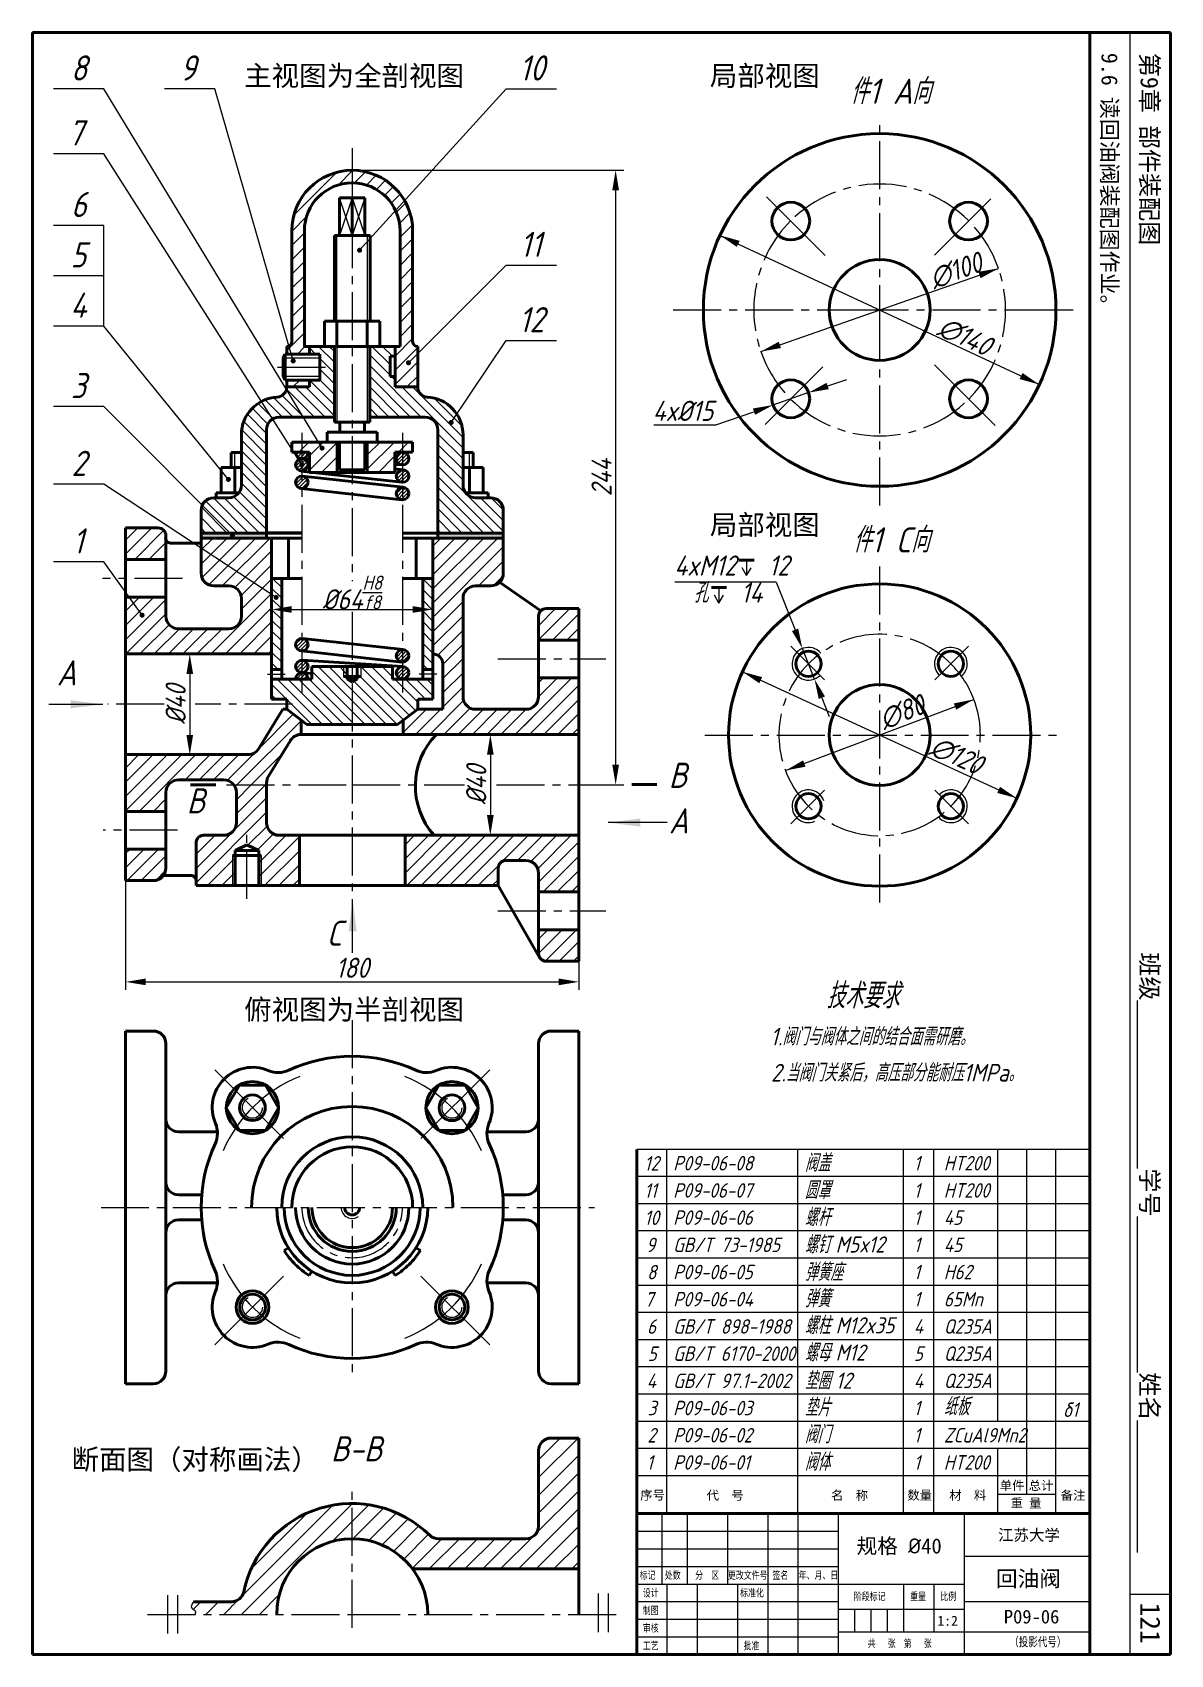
# Model space of a CAD drawing. Header units: millimetres. Extents: x 0 to 226, y 0 to 322.
import ezdxf

# ---------------------------------------------------------------- set-up
doc = ezdxf.new("R2010")
doc.units = ezdxf.units.MM
doc.header["$LTSCALE"] = 0.5
doc.linetypes.add('CENTER2', pattern=[28.575000000000003, 19.05, -3.175, 3.175, -3.175])
for name, color, linetype in [('点画线层', 7, 'CENTER2'), ('答案', 1, 'Continuous'), ('细实线层', 7, 'Continuous')]:
    doc.layers.add(name, color=color, linetype=linetype)
doc.layers.add('粗实线层', color=7, linetype='Continuous', lineweight=50)
doc.styles.get("Standard").update_dxf_attribs({"font": 'gbeitc.shx', "height": 4, "bigfont": 'gbcbig.shx'})
doc.styles.add('宋体', font='', dxfattribs={"height": 3})
doc.styles.get('宋体').set_extended_font_data('SimSun')
pattern_1 = [(59.99999999999992, (-35.03217169370612, 21.09544448747465), (-0.6874076642538979, 0.3968750000000004), [])]

msp = doc.modelspace()

# ---------------------------------------------------------------- texts
for s, height, p in [('8', 5, (7.631263684058752, 312.4537998340534)), ('9', 5, (29.3121286365527, 312.4537998340533)), ('10', 5, (96.6594024800309, 312.4537998340533)), ('件1 A向', 5, (162.4176226799983, 307.8275280569525)), ('7', 5, (7.096136595093697, 299.5652983478809)), ('6', 5, (7.666893220448685, 285.3514229941159)), ('5', 5, (7.547786077591638, 275.3514229941159)), ('11', 5, (96.81362612694267, 277.4383954669742)), ('4', 5, (7.51793949354834, 265.3514229941159)), ('12', 5, (96.56370633987677, 262.4844958876526)), ('3', 5, (7.631263684058752, 249.4070927321673)), ('2', 5, (7.759371569932512, 233.9610227909045)), ('1', 5, (8.009291356998403, 218.5698467712662)), ('件1 C向', 5, (162.9368616259036, 218.7666365025293)), ('4xM12   12', 4, (127.4543286813281, 214.178231877014)), ('孔   14', 4, (131.283605798543, 208.8178152103474)), ('A', 5, (4.864498558371508, 192.3857391340995)), ('B', 5, (126.353399878595, 172.0414655624253)), ('B', 5, (30.64368698168545, 166.9639597656349)), ('A', 5, (126.3930795773887, 162.9878175110693)), ('C', 5, (58.38773095615795, 140.6958372922023)), ('技术要求', 5, (157.6883429511985, 128.2863446055739)), ('1.阀门与阀体之间的结合面需研磨。', 3.5, (146.5340009299231, 120.9191850251983)), ('2.当阀门关紧后，高压部分能耐压1MPa。', 3.5, (146.663730659653, 113.7545355583922)), ('12', 2.88, (121.5022527262005, 96.07160604396975)), ('P09-06-08', 2.88, (127.234174440674, 96.0936101876213)), ('阀盖', 3.5, (153.3522984442121, 95.84850121282662)), ('1', 2.88, (175.0124676662545, 96.0936101876213)), ('HT200', 2.88, (180.9710179068596, 96.0936101876213)), ('11', 2.88, (121.5022527262005, 90.67160604396977)), ('P09-06-07', 2.88, (127.234174440674, 90.69361018762132)), ('圆罩', 3.5, (153.3522984442121, 90.44850121282653)), ('1', 2.88, (175.0124676662545, 90.69361018762132)), ('HT200', 2.88, (180.9710179068596, 90.69361018762132)), ('10', 2.88, (121.5022527262005, 85.27160604396991)), ('P09-06-06', 2.88, (127.234174440674, 85.29361018762134)), ('螺杆', 3.5, (153.352298444212, 85.04850121282655)), ('1', 2.88, (175.0124676662545, 85.29361018762134)), ('45', 2.88, (180.9710179068595, 85.29361018762134)), ('9', 2.88, (121.8434209760533, 79.87160604396982)), ('GB/T 73-1985', 2.88, (127.234174440674, 79.89361018762136)), ('螺钉', 3.5, (153.352298444212, 79.64850121282657)), ('M5x12', 3.2, (159.4950187562785, 79.80219323978386)), ('1', 2.88, (175.0124676662545, 79.89361018762136)), ('45', 2.88, (180.9710179068595, 79.89361018762136)), ('8', 2.88, (122.0402959760532, 74.47160604396984)), ('P09-06-05', 2.88, (127.234174440674, 74.49361018762139)), ('弹簧座', 3.5, (153.352298444212, 74.17560568853267)), ('1', 2.88, (175.0124676662545, 74.49361018762139)), ('H62', 2.88, (180.9710179068595, 74.49361018762139)), ('7', 2.88, (121.5809209760532, 69.07160604396987)), ('P09-06-04', 2.88, (127.234174440674, 69.0936101876213)), ('弹簧', 3.5, (153.352298444212, 68.93063485688995)), ('1', 2.88, (175.0124676662545, 69.0936101876213)), ('65Mn', 2.88, (180.9710179068595, 69.0936101876213)), ('6', 2.88, (122.0402959760532, 63.6716060439698)), ('GB/T 898-1988', 2.88, (127.234174440674, 63.69361018762135)), ('螺柱', 3.5, (153.352298444212, 63.5968051411075)), ('M12x35', 3.2, (159.4950187562785, 63.75049716806473)), ('4', 2.88, (175.0124676662545, 63.69361018762129)), ('Q235A', 2.88, (180.9710179068595, 63.69361018762129)), ('GB/T 6170-2000', 2.88, (127.234174440674, 58.29361018762137)), ('螺母', 3.5, (153.352298444212, 58.1968051411074)), ('M12', 3.2, (159.4950187562785, 58.35049716806463)), ('Q235A', 2.88, (180.9710179068595, 58.29361018762131)), ('5', 2.88, (122.1715459760534, 58.27160604396994)), ('5', 2.88, (175.0124676662545, 58.29361018762131)), ('4', 2.88, (121.9746709760534, 52.87160604396985)), ('GB/T 97.1-2002', 2.88, (127.234174440674, 52.89361018762128)), ('垫圈', 3.5, (153.352298444212, 52.61691359564549)), ('12', 3.2, (159.4950187562785, 52.77060562260272)), ('4', 2.88, (175.0124676662545, 52.89361018762122)), ('Q235A', 2.88, (180.9710179068595, 52.89361018762122)), ('3', 2.88, (122.1715459760534, 47.49361018762141)), ('P09-06-03', 2.88, (127.234174440674, 47.49361018762141)), ('垫片', 3.5, (153.352298444212, 47.31223646996358)), ('1', 2.88, (175.0124676662545, 47.49361018762136)), ('纸板', 3.5, (180.9710179068595, 47.49361018762136)), ('δ1', 2.88, (204.6365896891526, 47.16273940514048)), ('阀门', 3.5, (153.352298444212, 41.94564261691789)), ('B-B', 5, (59.27616029826788, 38.33536236122757)), ('2', 2.88, (122.1059209760531, 42.09361018762138)), ('P09-06-02', 2.88, (127.234174440674, 42.09361018762138)), ('1', 2.88, (175.0124676662545, 42.09361018762132)), ('ZCuAl9Mn2', 2.88, (180.9710179068595, 42.09361018762132)), ('1', 2.88, (121.9499334327629, 36.6936101876214)), ('P09-06-01', 2.88, (127.2341744406739, 36.6936101876214)), ('阀体', 3.5, (153.3522984442118, 36.4974726799544)), ('1', 2.88, (175.0124676662545, 36.69361018762135)), ('HT200', 2.88, (180.9710179068595, 36.69361018762135))]:
    msp.add_text(s, height=height).set_placement(p)
at = {"style": '宋体'}
for s, height, p in [('9.6 读回油阀装配图作业。', 3.2, (212.2990720558692, 317.9457551131405)), ('第9章 部件装配图', 3.5, (220.0720066899167, 317.9457551131405)), ('班级%%U              %%U学号%%U             %%U姓名%%U           ', 3.5, (220.0720066899167, 139.3870275218455)), ('121', 4, (219.9634370107245, 10.32766908223306))]:
    msp.add_text(s, height=height, rotation=270, dxfattribs=at).set_placement(p)
for s, height, p in [('序号', 1.8, (120.6793593105564, 30.74183236577642)), ('代  号', 1.8, (133.8872713889002, 30.71268343220606)), ('名  称', 1.8, (158.5805862740208, 30.71268343220601)), ('数量', 1.8, (173.7224850224482, 30.74183236577636)), ('材  料', 1.8, (182.0590471710634, 30.71268343220601)), ('单件', 1.8, (192.0771367784194, 32.6640107826301)), ('总计', 1.8, (197.8198685129719, 32.6640107826301)), ('备注', 1.8, (204.1802446329028, 30.71268343220601)), ('重 量', 1.8, (194.227156077325, 29.18118679215371)), ('江苏大学', 2.25, (191.7422800923339, 22.60656265947677)), ('回油阀', 3.15, (191.3326587844973, 13.48545574642804)), ('1:2', 2, (179.686343167368, 5.70696852919292)), ('P09-06', 2.7, (192.8905045986444, 6.17305236559622))]:
    msp.add_text(s, height=height, dxfattribs=at).set_placement(p)
at = {"style": '宋体', "width": 0.75}
for s, height, p in [('标记', 1.5, (120.5698810693355, 15.00712780757362)), ('处数', 1.5, (125.5698810693356, 15.00712780757362)), ('分  区', 1.5, (131.5846789016267, 15.00712780757362)), ('更改文件号', 1.5, (138.1042017392338, 15.00712780757362)), ('签名', 1.5, (146.94375849175, 15.00712780757362)), ('年、月、日', 1.5, (152.1576127995784, 15.00712780757362)), ('设计', 1.5, (121.1970998100278, 11.50712780757362)), ('标准化', 1.5, (140.5176152353854, 11.50712780757362)), ('制图', 1.5, (121.1970998100278, 8.007127807573625)), ('阶段标记', 1.5, (163.1108854925349, 10.80514337338849)), ('重量', 1.5, (174.2825402308529, 10.80514337338849)), ('比例', 1.5, (180.2825402308526, 10.80514337338849)), ('审核', 1.5, (121.1970998100278, 4.507127807573625)), ('（投影代号）', 1.8, (193.9617865568596, 1.639895301583636)), ('工艺', 1.5, (121.1970998100278, 1.007127807573625)), ('批准', 1.5, (141.1970998100278, 1.007127807573625)), ('共   张  第   张', 1.5, (165.8511043963597, 1.468796759906525))]:
    msp.add_text(s, height=height, dxfattribs=at).set_placement(p)
at = {"insert": (163.6579586470484, 23.05920911655232), "char_height": 3, "width": 20.13362642472066, "attachment_point": 1, "style": '宋体'}
msp.add_mtext('规格 {\\fISOCPEUR|b0|i0|c0|p34;%%C}40', dxfattribs=at)
at = {"layer": '答案', "style": '宋体'}
for s, p in [('主视图为全剖视图', (42.04818276759941, 311.4061804958064)), ('局部视图', (134.5146560157825, 311.4061804958064)), ('局部视图', (134.5146560157825, 222.2517536082639)), ('俯视图为半剖视图', (42.0481827675994, 126.041941152289)), ('断面图（对称画法）', (7.7676336885838, 36.72842707342636))]:
    msp.add_text(s, height=4, dxfattribs=at).set_placement(p)
at = {"layer": '细实线层'}
for s, rotation, p in [('∅100', 19.28156305468863, (179.0088358741999, 271.2089359208132)), ('∅140', 334.9674437462415, (179.5047196375137, 262.199688303145)), ('∅80', 20.69863217842778, (169.0871149501315, 183.7115585565966)), ('∅120', 335.2602842972871, (177.9379786199331, 178.9448698740699))]:
    msp.add_text(s, height=4, rotation=rotation, dxfattribs=at).set_placement(p)
at = {"layer": '细实线层', "char_height": 4, "attachment_point": 5}
for s, insert in [('4x%%C15', (129.1723963095555, 246.8846700024777)), ('%%C64{\\H0.7x;\\SH8/f8;}', (63.49987718054609, 210.8216596894806)), ('180', (63.49987718054604, 136.3302298062957))]:
    msp.add_mtext(s, dxfattribs=dict(at, insert=insert))
at = {"layer": '细实线层', "char_height": 4, "attachment_point": 5, "rotation": 89.99999999999999}
for s, insert in [('244', (113.0081024153171, 233.634110773157)), ('{%%C}40', (28.44280687582528, 188.5979970968965)), ('%%C40', (88.12621781341505, 172.634110773157))]:
    msp.add_mtext(s, dxfattribs=dict(at, insert=insert))

# ---------------------------------------------------------------- hatches: boundary and pattern name
for points in [[(58.01336271451288, 239.4938592271782), (58.00720688481039, 239.5720764596982), (57.98889097266039, 239.6483677243656), (57.95886597660689, 239.720854477048), (57.91787121170029, 239.7877518533244), (57.86691610510599, 239.8474126177714), (57.80725534065897, 239.8983677243656), (57.74035796438267, 239.9393624892723), (57.66787121170029, 239.9693874853257), (57.59157994703293, 239.9877033974757), (57.51336271451288, 239.9938592271782), (57.43514548199261, 239.9877033974757), (57.35885421732524, 239.9693874853257), (57.28636746464309, 239.9393624892723), (57.21947008836656, 239.8983677243656), (57.15980932391955, 239.8474126177714), (57.10885421732524, 239.7877518533244), (57.06785945241865, 239.720854477048), (57.03783445636515, 239.6483677243656), (57.01951854421515, 239.5720764596982), (57.01336271451288, 239.4938592271782), (57.01951854421515, 239.415641994658), (57.03783445636515, 239.3393507299907), (57.06785945241865, 239.2668639773084), (57.10885421732524, 239.1999666010319), (57.15980932391955, 239.1403058365848), (57.21947008836656, 239.0893507299907), (57.28636746464309, 239.0483559650839), (57.35885421732524, 239.0183309690306), (57.43514548199261, 239.0000150568806), (57.51336271451288, 238.9938592271782), (57.59157994703293, 239.0000150568806), (57.66787121170029, 239.0183309690306), (57.74035796438267, 239.0483559650839), (57.80725534065897, 239.0893507299907), (57.86691610510599, 239.1403058365848), (57.91787121170029, 239.1999666010319), (57.95886597660689, 239.2668639773084), (57.98889097266039, 239.3393507299907), (58.00720688481039, 239.415641994658)], [(14.00738287173959, 188.634110773157), (7.607382871739503, 189.434110773157), (7.607382871739503, 187.8341107731571)], [(114.3164863935976, 165.149143132714), (120.7164863935977, 164.3491431327141), (120.7164863935977, 165.949143132714)], [(63.58472089973878, 149.9324283440195), (62.78472089973877, 143.5324283440195), (64.38472089973874, 143.5324283440195)]]:
    msp.add_hatch(color=256).paths.add_polyline_path(points, flags=0)
h = msp.add_hatch()
h.set_pattern_fill('ANSI31', color=256, scale=0.25, angle=14.99999999999997, style=0)
h.set_pattern_definition(pattern_1)
edge = h.paths.add_edge_path()
edge.add_arc((43.70088730732266, 68.9742942069825), 2.550000000000002, -2.544443745170813e-14, 360)
h = msp.add_hatch()
h.set_pattern_fill('ANSI31', color=256, scale=0.25, angle=14.99999999999997, style=0)
h.set_pattern_definition(pattern_1)
edge = h.paths.add_edge_path()
edge.add_arc((83.30383882321541, 68.97926722521461), 2.550000000000002, -2.544443745170813e-14, 360)
at = {"layer": '粗实线层'}
for points in [[(65.45991675509373, 278.7616690262085), (65.45376092539146, 278.8398862587285), (65.43544501324146, 278.9161775233959), (65.40542001718796, 278.9886642760783), (65.36442525228136, 279.0555616523547), (65.31347014568706, 279.1152224168017), (65.25380938124005, 279.1661775233959), (65.18691200496352, 279.2071722883026), (65.11442525228136, 279.237197284356), (65.038133987614, 279.255513196506), (64.95991675509373, 279.2616690262085), (64.88169952257368, 279.255513196506), (64.80540825790632, 279.237197284356), (64.73292150522417, 279.2071722883026), (64.66602412894764, 279.1661775233959), (64.60636336450062, 279.1152224168017), (64.55540825790632, 279.0555616523547), (64.51441349299972, 278.9886642760783), (64.48438849694622, 278.9161775233959), (64.46607258479622, 278.8398862587285), (64.45991675509373, 278.7616690262085), (64.46607258479622, 278.6834517936883), (64.48438849694622, 278.607160529021), (64.51441349299972, 278.5346737763387), (64.55540825790632, 278.4677764000622), (64.60636336450062, 278.4081156356152), (64.66602412894764, 278.357160529021), (64.73292150522417, 278.3161657641143), (64.80540825790632, 278.2861407680609), (64.88169952257368, 278.2678248559109), (64.95991675509373, 278.2616690262085), (65.038133987614, 278.2678248559109), (65.11442525228136, 278.2861407680609), (65.18691200496352, 278.3161657641143), (65.25380938124005, 278.357160529021), (65.31347014568706, 278.4081156356152), (65.36442525228136, 278.4677764000622), (65.40542001718796, 278.5346737763387), (65.43544501324146, 278.607160529021), (65.45376092539146, 278.6834517936883)], [(52.27325877958089, 256.7923146404119), (52.26710294987839, 256.8705318729321), (52.24878703772839, 256.9468231375994), (52.21876204167512, 257.0193098902817), (52.17776727676829, 257.0862072665582), (52.12681217017422, 257.1458680310053), (52.0671514057272, 257.1968231375994), (52.00025402945067, 257.2378179025062), (51.92776727676829, 257.2678428985595), (51.85147601210093, 257.2861588107095), (51.77325877958089, 257.2923146404119), (51.69504154706084, 257.2861588107095), (51.61875028239348, 257.2678428985595), (51.5462635297111, 257.2378179025062), (51.47936615343457, 257.1968231375994), (51.41970538898755, 257.1458680310053), (51.36875028239348, 257.0862072665582), (51.32775551748665, 257.0193098902817), (51.29773052143338, 256.9468231375994), (51.27941460928338, 256.8705318729321), (51.27325877958089, 256.7923146404119), (51.27941460928338, 256.7140974078919), (51.29773052143338, 256.6378061432245), (51.32775551748665, 256.5653193905421), (51.36875028239348, 256.4984220142657), (51.41970538898755, 256.4387612498187), (51.47936615343457, 256.3878061432245), (51.5462635297111, 256.3468113783178), (51.61875028239348, 256.3167863822644), (51.69504154706084, 256.2984704701144), (51.77325877958089, 256.2923146404119), (51.85147601210093, 256.2984704701144), (51.92776727676829, 256.3167863822644), (52.00025402945067, 256.3468113783178), (52.0671514057272, 256.3878061432245), (52.12681217017422, 256.4387612498187), (52.17776727676829, 256.4984220142657), (52.21876204167512, 256.5653193905421), (52.24878703772839, 256.6378061432245), (52.26710294987839, 256.7140974078919)], [(75.16676221412905, 256.4269395738123), (75.16060638442679, 256.5051568063323), (75.14229047227678, 256.5814480709997), (75.11226547622329, 256.6539348236821), (75.07127071131669, 256.7208321999585), (75.02031560472238, 256.7804929644055), (74.96065484027537, 256.8314480709997), (74.89375746399884, 256.8724428359065), (74.82127071131669, 256.9024678319598), (74.74497944664932, 256.9207837441098), (74.66676221412905, 256.9269395738123), (74.588544981609, 256.9207837441098), (74.51225371694164, 256.9024678319598), (74.43976696425926, 256.8724428359065), (74.37286958798296, 256.8314480709997), (74.31320882353594, 256.7804929644055), (74.26225371694164, 256.7208321999585), (74.22125895203504, 256.6539348236821), (74.19123395598155, 256.5814480709997), (74.17291804383154, 256.5051568063323), (74.16676221412905, 256.4269395738123), (74.17291804383154, 256.3487223412921), (74.19123395598155, 256.2724310766247), (74.22125895203504, 256.1999443239425), (74.26225371694164, 256.1330469476659), (74.31320882353594, 256.0733861832189), (74.37286958798296, 256.0224310766247), (74.43976696425926, 255.981436311718), (74.51225371694164, 255.9514113156646), (74.588544981609, 255.9330954035146), (74.66676221412905, 255.9269395738123), (74.74497944664932, 255.9330954035146), (74.82127071131669, 255.9514113156646), (74.89375746399884, 255.981436311718), (74.96065484027537, 256.0224310766247), (75.02031560472238, 256.0733861832189), (75.07127071131669, 256.1330469476659), (75.11226547622329, 256.1999443239425), (75.14229047227678, 256.2724310766247), (75.16060638442679, 256.3487223412921)], [(83.63565838880942, 244.5769313733921), (83.62950255910692, 244.6551486059122), (83.61118664695692, 244.7314398705795), (83.58116165090365, 244.8039266232619), (83.54016688599683, 244.8708239995383), (83.48921177940275, 244.9304847639854), (83.42955101495573, 244.9814398705795), (83.3626536386792, 245.0224346354863), (83.29016688599683, 245.0524596315397), (83.21387562132946, 245.0707755436897), (83.13565838880942, 245.0769313733921), (83.05744115628937, 245.0707755436897), (82.98114989162201, 245.0524596315397), (82.90866313893963, 245.0224346354863), (82.8417657626631, 244.9814398705795), (82.78210499821608, 244.9304847639854), (82.73114989162201, 244.8708239995383), (82.69015512671518, 244.8039266232619), (82.66013013066191, 244.7314398705795), (82.64181421851191, 244.6551486059122), (82.63565838880942, 244.5769313733921), (82.64181421851191, 244.498714140872), (82.66013013066191, 244.4224228762047), (82.69015512671518, 244.3499361235223), (82.73114989162201, 244.2830387472459), (82.78210499821608, 244.2233779827988), (82.8417657626631, 244.1724228762047), (82.90866313893963, 244.131428111298), (82.98114989162201, 244.1014031152446), (83.05744115628937, 244.0830872030946), (83.13565838880942, 244.0769313733921), (83.21387562132946, 244.0830872030946), (83.29016688599683, 244.1014031152446), (83.3626536386792, 244.131428111298), (83.42955101495573, 244.1724228762047), (83.48921177940275, 244.2233779827988), (83.54016688599683, 244.2830387472459), (83.58116165090365, 244.3499361235223), (83.61118664695692, 244.4224228762047), (83.62950255910692, 244.498714140872)], [(53.99987718054609, 236.1636684120627), (53.99372135084383, 236.2418856445829), (53.97540543869383, 236.3181769092503), (53.94538044264033, 236.3906636619325), (53.90438567773373, 236.4575610382091), (53.85343057113943, 236.5172218026561), (53.79376980669241, 236.5681769092503), (53.72687243041588, 236.609171674157), (53.65438567773373, 236.6391966702104), (53.57809441306637, 236.6575125823603), (53.49987718054609, 236.6636684120627), (53.42165994802605, 236.6575125823603), (53.34536868335869, 236.6391966702104), (53.27288193067631, 236.609171674157), (53.2059845544, 236.5681769092503), (53.14632378995299, 236.5172218026561), (53.09536868335869, 236.4575610382091), (53.05437391845209, 236.3906636619325), (53.02434892239859, 236.3181769092503), (53.00603301024859, 236.2418856445829), (52.99987718054609, 236.1636684120627), (53.00603301024859, 236.0854511795427), (53.02434892239859, 236.0091599148753), (53.05437391845209, 235.936673162193), (53.09536868335869, 235.8697757859165), (53.14632378995299, 235.8101150214695), (53.2059845544, 235.7591599148753), (53.27288193067631, 235.7181651499685), (53.34536868335869, 235.6881401539152), (53.42165994802605, 235.6698242417652), (53.49987718054609, 235.6636684120627), (53.57809441306637, 235.6698242417652), (53.65438567773373, 235.6881401539152), (53.72687243041588, 235.7181651499685), (53.79376980669241, 235.7591599148753), (53.85343057113943, 235.8101150214695), (53.90438567773373, 235.8697757859165), (53.94538044264033, 235.936673162193), (53.97540543869383, 236.0091599148753), (53.99372135084383, 236.0854511795427)], [(39.41031737431769, 233.2817921457853), (39.40416154461519, 233.3600093783053), (39.38584563246519, 233.4363006429727), (39.35582063641192, 233.5087873956551), (39.31482587150509, 233.5756847719315), (39.26387076491102, 233.6353455363785), (39.204210000464, 233.6863006429727), (39.13731262418747, 233.7272954078794), (39.06482587150509, 233.7573204039328), (38.98853460683773, 233.7756363160828), (38.91031737431769, 233.7817921457853), (38.83210014179764, 233.7756363160828), (38.75580887713028, 233.7573204039328), (38.6833221244479, 233.7272954078794), (38.61642474817137, 233.6863006429727), (38.55676398372435, 233.6353455363785), (38.50580887713028, 233.5756847719315), (38.46481411222345, 233.5087873956551), (38.43478911617018, 233.4363006429727), (38.41647320402018, 233.3600093783053), (38.41031737431769, 233.2817921457853), (38.41647320402018, 233.2035749132651), (38.43478911617018, 233.1272836485978), (38.46481411222345, 233.0547968959155), (38.50580887713028, 232.987899519639), (38.55676398372435, 232.928238755192), (38.61642474817137, 232.8772836485978), (38.6833221244479, 232.8362888836911), (38.75580887713028, 232.8062638876377), (38.83210014179764, 232.7879479754877), (38.91031737431769, 232.7817921457853), (38.98853460683773, 232.7879479754877), (39.06482587150509, 232.8062638876377), (39.13731262418747, 232.8362888836911), (39.204210000464, 232.8772836485978), (39.26387076491102, 232.928238755192), (39.31482587150509, 232.987899519639), (39.35582063641192, 233.0547968959155), (39.38584563246519, 233.1272836485978), (39.40416154461519, 233.2035749132651)], [(33.49987718054609, 221.634110773157), (46.5010194408772, 221.634110773157), (46.5010194408772, 222.634110773157), (33.49987718054609, 222.634110773157)], [(40.20051508627267, 222.1099581374101), (40.19435925657041, 222.1881753699303), (40.17604334442041, 222.2644666345976), (40.14601834836691, 222.3369533872799), (40.10502358346031, 222.4038507635563), (40.05406847686601, 222.4635115280033), (39.99440771241899, 222.5144666345976), (39.92751033614246, 222.5554613995042), (39.85502358346031, 222.5854863955577), (39.77873231879295, 222.6038023077077), (39.70051508627267, 222.6099581374101), (39.62229785375263, 222.6038023077077), (39.54600658908527, 222.5854863955577), (39.47351983640289, 222.5554613995042), (39.40662246012658, 222.5144666345976), (39.34696169567934, 222.4635115280033), (39.29600658908527, 222.4038507635563), (39.25501182417844, 222.3369533872799), (39.22498682812517, 222.2644666345976), (39.20667091597517, 222.1881753699303), (39.20051508627267, 222.1099581374101), (39.20667091597517, 222.0317409048899), (39.22498682812517, 221.9554496402226), (39.25501182417844, 221.8829628875403), (39.29600658908527, 221.8160655112639), (39.34696169567934, 221.7564047468169), (39.40662246012658, 221.7054496402226), (39.47351983640289, 221.664454875316), (39.54600658908527, 221.6344298792625), (39.62229785375263, 221.6161139671125), (39.70051508627267, 221.6099581374101), (39.77873231879295, 221.6161139671125), (39.85502358346031, 221.6344298792625), (39.92751033614246, 221.664454875316), (39.99440771241899, 221.7054496402226), (40.05406847686601, 221.7564047468169), (40.10502358346031, 221.8160655112639), (40.14601834836691, 221.8829628875403), (40.17604334442041, 221.9554496402226), (40.19435925657041, 222.0317409048899)], [(80.49873492021521, 221.634110773157), (93.4998771805461, 221.634110773157), (93.4998771805461, 222.634110773157), (80.49873492021521, 222.634110773157)], [(48.88344959174157, 209.8563439978747), (48.8772937620393, 209.9345612303948), (48.8589778498893, 210.0108524950622), (48.8289528538358, 210.0833392477444), (48.7879580889292, 210.150236624021), (48.7370029823349, 210.209897388468), (48.67734221788788, 210.2608524950622), (48.61044484161135, 210.3018472599689), (48.5379580889292, 210.3318722560223), (48.46166682426184, 210.3501881681723), (48.38344959174157, 210.3563439978747), (48.30523235922152, 210.3501881681723), (48.22894109455416, 210.3318722560223), (48.15645434187201, 210.3018472599689), (48.08955696559548, 210.2608524950622), (48.02989620114846, 210.209897388468), (47.97894109455416, 210.150236624021), (47.93794632964756, 210.0833392477444), (47.90792133359406, 210.0108524950622), (47.88960542144406, 209.9345612303948), (47.88344959174157, 209.8563439978747), (47.88960542144406, 209.7781267653546), (47.90792133359406, 209.7018355006873), (47.93794632964756, 209.6293487480049), (47.97894109455416, 209.5624513717285), (48.02989620114846, 209.5027906072814), (48.08955696559548, 209.4518355006873), (48.15645434187201, 209.4108407357805), (48.22894109455416, 209.3808157397272), (48.30523235922152, 209.3624998275772), (48.38344959174157, 209.3563439978747), (48.46166682426184, 209.3624998275772), (48.5379580889292, 209.3808157397272), (48.61044484161135, 209.4108407357805), (48.67734221788788, 209.4518355006873), (48.7370029823349, 209.5027906072814), (48.7879580889292, 209.5624513717285), (48.8289528538358, 209.6293487480049), (48.8589778498893, 209.7018355006873), (48.8772937620393, 209.7781267653546)], [(22.27082724862277, 206.3200636554324), (22.2646714189205, 206.3982808879524), (22.2463555067705, 206.4745721526198), (22.216330510717, 206.5470589053022), (22.1753357458104, 206.6139562815786), (22.1243806392161, 206.6736170460256), (22.06471987476908, 206.7245721526198), (21.99782249849255, 206.7655669175265), (21.9253357458104, 206.7955919135799), (21.84904448114304, 206.8139078257299), (21.77082724862277, 206.8200636554324), (21.69261001610272, 206.8139078257299), (21.61631875143536, 206.7955919135799), (21.54383199875298, 206.7655669175265), (21.47693462247668, 206.7245721526198), (21.41727385802966, 206.6736170460256), (21.36631875143536, 206.6139562815786), (21.32532398652853, 206.5470589053022), (21.29529899047526, 206.4745721526198), (21.27698307832526, 206.3982808879524), (21.27082724862277, 206.3200636554324), (21.27698307832526, 206.2418464229122), (21.29529899047526, 206.1655551582448), (21.32532398652853, 206.0930684055626), (21.36631875143536, 206.026171029286), (21.41727385802966, 205.966510264839), (21.47693462247668, 205.9155551582448), (21.54383199875298, 205.8745603933381), (21.61631875143536, 205.8445353972847), (21.69261001610272, 205.8262194851347), (21.77082724862277, 205.8200636554324), (21.84904448114304, 205.8262194851347), (21.9253357458104, 205.8445353972847), (21.99782249849255, 205.8745603933381), (22.06471987476908, 205.9155551582448), (22.1243806392161, 205.966510264839), (22.1753357458104, 206.026171029286), (22.216330510717, 206.0930684055626), (22.2463555067705, 206.1655551582448), (22.2646714189205, 206.2418464229122)]]:
    msp.add_hatch(color=256, dxfattribs=at).paths.add_polyline_path(points, flags=0)

# ---------------------------------------------------------------- linework, layer by layer
at = {"lineweight": 50}
for p, q in [((1.70530256582424e-13, 321.9999999999999), (0, 0)), ((226.0000000000003, 321.9999999999999), (1.70530256582424e-13, 321.9999999999999)), ((210.0000000000003, -5.684341886080801e-14), (210.0000000000003, 321.9999999999999)), ((226.0000000000003, -5.684341886080801e-14), (226.0000000000003, 321.9999999999999)), ((120, 28), (120.0000000000001, 100.2835526315788)), ((210.0000000000001, 27.99999999999994), (120, 28)), ((120, 28), (120, 0)), ((0, 0), (226.0000000000003, -5.684341886080801e-14)), ((210.0000000000001, -5.684341886080801e-14), (110, 0))]:
    msp.add_line(p, q, dxfattribs=at)
for p, q in [((218.0000000000003, -5.684341886080801e-14), (218.0000000000003, 321.9999999999999)), ((14.15559290950483, 310.8059699729423), (4.155592909504833, 310.8059699729424)), ((57.51336271451288, 239.4938592271782), (14.15559290950483, 310.8059699729423)), ((36.24025927442, 310.8059699729423), (26.24025927442, 310.8059699729423)), ((51.77325877958089, 256.7923146404119), (36.24025927442, 310.8059699729423)), ((64.95991675509373, 278.7616690262085), (94.0436776794491, 310.8059699729423)), ((94.0436776794491, 310.8059699729423), (104.0436776794491, 310.8059699729423)), ((14.15559290950483, 297.9174684867697), (4.155592909504833, 297.9174684867698)), ((53.49987718054609, 236.1636684120627), (14.15559290950483, 297.9174684867697)), ((51.91436368502474, 285.7607506700895), (60.37323728361349, 294.2196242686784)), ((60.691584294596, 291.7095441549146), (63.49987718054609, 294.5178370408647)), ((63.49987718054609, 294.5178370408647), (63.61559297713535, 294.6335528374539)), ((63.93462515036214, 292.1241578859346), (66.14860478406587, 294.3381375196383)), ((66.33887900960127, 291.6999846204274), (68.27988884765642, 293.6409944584827)), ((68.29970413172447, 290.8323826178046), (70.11405614818528, 292.6467346342654)), ((69.92633385415598, 289.6305852154897), (71.69536179219273, 291.3996131535264)), ((71.25100731835852, 288.126831554946), (73.0388914161611, 289.9147156527487)), ((72.26069227608474, 286.3080893879263), (74.13841886992651, 288.1858159817679)), ((157.4077735280321, 277.7384497839246), (145.7895930411767, 289.3566302707799)), ((179.1212031905928, 277.7958670137023), (190.2890059466322, 288.9636697697417)), ((14.15559290950483, 283.7035931330047), (4.155592909504833, 283.7035931330049)), ((14.15559290950483, 273.7035931330047), (14.15559290950483, 283.7035931330047)), ((51.49987718054609, 282.5178370408647), (54.42444379878845, 285.442403659107)), ((72.88541378292967, 284.104383770025), (74.96331676886581, 286.182286755961)), ((72.9998771805461, 281.3904200428953), (75.44007678194663, 283.8306196442958)), ((51.49987718054609, 279.6894099161186), (53.99987718054609, 282.1894099161186)), ((72.9998771805461, 278.5619929181491), (75.4998771805461, 281.0619929181491)), ((51.49987718054609, 276.8609827913724), (53.99987718054609, 279.3609827913725)), ((72.9998771805461, 275.7335657934029), (75.4998771805461, 278.2335657934029)), ((14.15559290950483, 273.7035931330047), (4.155592909504833, 273.7035931330049)), ((14.15559290950483, 263.7035931330047), (14.15559290950483, 273.7035931330047)), ((51.49987718054609, 274.0325556666263), (53.99987718054609, 276.5325556666263)), ((51.49987718054609, 271.20412854188), (53.99987718054609, 273.70412854188)), ((72.9998771805461, 272.9051386686568), (75.4998771805461, 275.4051386686568)), ((74.66676221412905, 256.4269395738123), (94.0436776794491, 275.7905656058632)), ((94.0436776794491, 275.7905656058632), (104.0436776794491, 275.7905656058632)), ((51.49987718054609, 268.3757014171338), (53.99987718054609, 270.8757014171338)), ((72.9998771805461, 270.0767115439106), (75.4998771805461, 272.5767115439106)), ((51.49987718054609, 265.5472742923876), (53.99987718054609, 268.0472742923876)), ((72.9998771805461, 267.2482844191643), (75.4998771805461, 269.7482844191643)), ((51.49987718054609, 262.7188471676414), (53.99987718054609, 265.2188471676414)), ((72.9998771805461, 264.4198572944181), (75.4998771805461, 266.9198572944181)), ((72.9998771805461, 261.5914301696719), (75.4998771805461, 264.0914301696719)), ((14.15559290950483, 263.7035931330047), (4.155592909504833, 263.7035931330049)), ((38.91031737431769, 233.2817921457853), (14.15559290950483, 263.7035931330047)), ((50.49987718054609, 258.8904200428953), (53.99987718054609, 262.3904200428953)), ((71.9998771805461, 257.7630030449258), (75.4998771805461, 261.2630030449258)), ((83.13565838880942, 244.5769313733921), (94.0436776794491, 260.8366660265415)), ((94.0436776794491, 260.8366660265415), (104.0436776794491, 260.8366660265415)), ((52.60662399474091, 258.1687397323438), (54.10505066102206, 259.6671663986249)), ((54.99987718054609, 259.361603581242), (56.19274102944433, 258.1687397323438)), ((56.81563470672296, 259.6671663986249), (59.96754212226762, 256.5152589830803)), ((58.93695505028251, 259.6671663986249), (59.96754212226762, 258.6365793266399)), ((66.96754212226762, 258.0005403573189), (71.00531244288055, 253.9627700367059)), ((67.42223642452115, 259.6671663986249), (71.00531244288055, 256.0840903802655)), ((69.54355676808069, 259.6671663986249), (71.50217060156939, 257.7085525651364)), ((71.66487711164046, 259.6671663986249), (71.9998771805461, 259.3321663297192)), ((71.9998771805461, 254.9345759201797), (76.4998771805461, 259.4345759201796)), ((57.07546597295396, 257.2860147888342), (59.96754212226762, 254.3939386395208)), ((57.07546597295396, 255.1646944452747), (59.96754212226762, 252.272618295961)), ((66.96754212226762, 255.8792200137592), (77.20517988655916, 245.6415822494677)), ((71.9998771805461, 252.1061487954335), (76.4998771805461, 256.6061487954334)), ((156.9654954246765, 255.6401592477859), (145.5276719306589, 244.2023357537686)), ((179.1132192558533, 256.0330040561031), (191.1817752430695, 243.964448068887)), ((50.45124601228332, 251.1823126881469), (55.9919764509628, 245.6415822494677)), ((51.72884928504624, 251.634110773157), (53.07592303714915, 252.9811845252597)), ((52.12076827083303, 251.634110773157), (58.11329679452234, 245.6415822494677)), ((54.24208861439257, 251.634110773157), (59.96754212226762, 245.9086572652822)), ((54.55727640979245, 251.634110773157), (54.99987718054609, 252.0767115439106)), ((55.01633520584966, 252.9811845252597), (59.96754212226762, 248.0299776088417)), ((57.07546597295396, 253.0433741017149), (59.96754212226762, 250.1512979524015)), ((66.96754212226762, 253.7578996701997), (75.08385954299962, 245.6415822494677)), ((66.96754212226762, 251.63657932664), (72.96253919943985, 245.6415822494677)), ((71.28907237788763, 253.6790101016989), (71.9998771805461, 252.9682052990403)), ((73.3339717064294, 251.634110773157), (85.5041294028145, 239.4639530767721)), ((74.35626628301571, 251.634110773157), (76.4998771805461, 253.7777216706874)), ((75.45529204998917, 251.634110773157), (85.5041294028145, 241.5852734203316)), ((44.79881341377751, 248.3494639124142), (47.8091141723699, 245.3391631538219)), ((46.18324688005015, 249.0863507897012), (49.6280154202837, 245.6415822494677)), ((47.84594417264844, 249.5449738406627), (51.74933576384348, 245.6415822494677)), ((49.57684057913349, 249.9353977777373), (53.87065610740302, 245.6415822494677)), ((66.96754212226762, 249.5152589830803), (70.8412188558803, 245.6415822494677)), ((79.7937538582442, 249.4169693084615), (85.28748332172546, 243.9232398449802)), ((14.15559290950483, 247.759262871056), (4.155592909504833, 247.7592628710561)), ((39.70051508627267, 222.1099581374101), (14.15559290950483, 247.759262871056)), ((41.98524925527369, 244.799067040239), (46.5010194408772, 240.2832968546358)), ((42.69837262817197, 246.2072640109005), (46.5010194408772, 242.4046171981953)), ((43.64142901158863, 247.3855279710434), (46.76574836301398, 244.2612086196181)), ((66.96754212226762, 247.3939386395207), (68.71989851232053, 245.6415822494677)), ((41.55870437636855, 243.1042915755847), (46.5010194408772, 238.1619765110761)), ((80.49873492021521, 242.3480272158116), (85.5041294028145, 237.3426327332123)), ((41.49562495827792, 241.0460506501156), (46.5010194408772, 236.0406561675164)), ((41.49562495827792, 238.9247303065559), (46.5010194408772, 233.9193358239568)), ((51.5322122388248, 240.1237652279507), (52.07211542293686, 240.6636684120627)), ((52.36867543941463, 238.1318013037945), (52.90054254768285, 238.6636684120627)), ((52.67152389319, 237.7275429763833), (53.49987718054609, 238.5558962637396)), ((52.90054254768307, 238.6636684120627), (53.49987718054609, 239.2630030449258)), ((53.49987718054609, 239.2630030449258), (54.90054254768307, 240.6636684120627)), ((53.49987718054609, 237.848789482553), (54.31475611005595, 238.6636684120627)), ((53.49987718054609, 238.5558962637396), (53.60764932886951, 238.6636684120627)), ((53.81127035383253, 237.4530758746528), (54.71046971795619, 238.3522752387764)), ((55.0322122388248, 237.9669109784583), (57.72896967242929, 240.6636684120627)), ((55.0322122388248, 235.138483853712), (60.49987718054609, 240.6061487954335)), ((66.4998771805461, 238.1208674211949), (69.04267817141414, 240.6636684120627)), ((66.4998771805461, 235.2924402964487), (71.87110529616035, 240.6636684120627)), ((72.25364707646878, 237.5106762864388), (73.40286930617032, 238.6598985161401)), ((72.69953242090656, 238.6636684120627), (73.4998771805461, 239.4640131717025)), ((73.4998771805461, 239.4640131717025), (74.69953242090634, 240.6636684120627)), ((73.4998771805461, 238.0497996093294), (74.00648380465697, 238.5564062334403)), ((80.49873492021521, 240.226706872252), (85.5041294028145, 235.2213123896528)), ((41.49562495827792, 236.8034099629964), (46.5010194408772, 231.7980154803971)), ((52.2745806821211, 235.9163862029413), (53.49987718054609, 237.1416827013664)), ((52.3902178911913, 236.7391301931981), (52.92441539941098, 237.2733277014177)), ((52.49098065188156, 235.4256793915152), (53.49987718054609, 236.4345759201799)), ((52.86142410501685, 235.089016063464), (53.49987718054609, 235.7274691389933)), ((53.12294231976563, 237.4718546217724), (53.49987718054609, 237.848789482553)), ((53.49987718054632, 237.1416827013664), (53.74715938966762, 237.3889649104879)), ((53.49987718054632, 236.4345759201799), (54.2378662010936, 237.1725649407273)), ((53.49987718054609, 235.7274691389933), (54.57452952914497, 236.8021214875921)), ((53.49987718054609, 235.0203623578067), (54.74566878139223, 236.2661539586528)), ((57.38582392192171, 234.6636684120627), (60.49987718054609, 237.7777216706872)), ((68.69953242090634, 234.6636684120627), (71.96754212226762, 237.9316781134238)), ((71.52795954565255, 234.6636684120627), (71.96754212226762, 235.1032509886777)), ((72.25010400644197, 233.9715993104791), (73.47606513960619, 235.1975604436433)), ((72.35713935916857, 236.9070617879519), (73.4998771805461, 238.0497996093294)), ((72.65219419818123, 236.4950098457779), (73.4998771805461, 237.342692828143)), ((73.09525788261823, 236.2309667490284), (73.4998771805461, 236.6355860469564)), ((73.4998771805461, 237.342692828143), (74.41853574683097, 238.2613513944278)), ((73.4998771805461, 236.6355860469564), (74.68257884358064, 237.8182877099907)), ((73.4998771805461, 234.5142657033967), (74.05391064679344, 235.0682991696441)), ((73.76309371922076, 236.1916958044445), (74.72184978816455, 237.1504518733881)), ((80.49873492021521, 238.1053865286923), (85.5041294028145, 233.0999920460931)), ((80.49873492021521, 235.9840661851326), (93.4998771805461, 222.9829239248016)), ((14.15559290950483, 232.3131929297932), (4.155592909504833, 232.3131929297933)), ((48.38344959174157, 209.8563439978747), (14.15559290950483, 232.3131929297932)), ((41.49562495827792, 234.6820896194366), (46.5010194408772, 229.6766951368375)), ((41.49562495827792, 232.5607692758771), (46.5010194408772, 227.5553747932779)), ((52.2874287639516, 232.393700378839), (53.49987718054609, 233.6061487954336)), ((52.33323421239658, 233.1466126084707), (53.05105184161454, 233.8644302376885)), ((52.52111306944749, 231.9202779031484), (53.49987718054609, 232.8990420142471)), ((52.9058802806299, 231.5979383331444), (53.49987718054609, 232.1919352330606)), ((53.39739163395603, 234.9178768112166), (53.49987718054609, 235.0203623578067)), ((53.49987718054609, 233.6061487954336), (53.80396407124618, 233.9102356861337)), ((53.49987718054609, 232.8990420142471), (54.27738654693673, 233.6765513806376)), ((53.49987718054609, 232.1919352330606), (54.59972611694076, 233.2917841694551)), ((53.49987718054609, 231.484828451874), (54.74934393502605, 232.7342952063539)), ((60.21425104666793, 234.6636684120627), (60.49987718054609, 234.9492945459411)), ((72.37936528044116, 233.3937538032917), (73.4998771805461, 234.5142657033967)), ((72.6891091123162, 232.9963908539801), (73.4998771805461, 233.8071589222101)), ((73.14812480696656, 232.7482997674441), (73.4998771805461, 233.1000521410236)), ((73.4998771805461, 233.8071589222101), (74.45127359610507, 234.7585553377691)), ((73.4998771805461, 233.1000521410236), (74.69936468264115, 234.2995396431185)), ((73.85674295595192, 232.7498111352429), (74.69785331484223, 233.5909214941331)), ((80.49873492021521, 233.862745841573), (91.72736998863121, 222.634110773157)), ((34.39707878614723, 229.0527137302095), (40.81568174319983, 222.634110773157)), ((35.93777357730738, 229.633339282609), (42.93700208675938, 222.634110773157)), ((38.05832243031915, 229.634110773157), (45.05832243031915, 222.634110773157)), ((39.9783799532791, 229.8353735937566), (46.5010194408772, 223.3127341061586)), ((41.11958936767343, 230.8154845229219), (46.5010194408772, 225.4340544497182)), ((53.46336924373128, 231.4483205150592), (53.49987718054609, 231.484828451874)), ((72.25069641303872, 230.4366578111429), (73.4998771805461, 231.6858385786505)), ((72.40320668205237, 229.8820612989701), (73.4998771805461, 230.9787317974639)), ((72.72740992851124, 229.4991577642423), (73.4998771805461, 230.2716250162774)), ((73.20302505647788, 229.2676661110224), (73.4998771805461, 229.5645182350908)), ((73.4998771805461, 231.6858385786505), (73.5451254964185, 231.7310868945227)), ((73.4998771805461, 230.9787317974639), (74.0997220085913, 231.578576625509)), ((73.4998771805461, 230.2716250162774), (74.4826255433191, 231.2543733790502)), ((73.4998771805461, 229.5645182350908), (74.7141171965389, 230.7787582510836)), ((73.96354989918206, 229.3210841725401), (74.66069913502116, 230.0182334083794)), ((80.49873492021521, 231.7414254980133), (89.60604964507166, 222.634110773157)), ((80.49873492021521, 229.6201051544537), (87.48472930151189, 222.634110773157)), ((88.97001067575053, 229.634110773157), (93.4998771805461, 225.1042442683613)), ((91.09306854935795, 229.6323732431092), (93.49813965049844, 227.2273021419688)), ((33.49987718054609, 225.7072746486913), (36.57304105608051, 222.634110773157)), ((33.57724160054096, 227.7512305722561), (38.69436139964006, 222.634110773157)), ((80.49873492021521, 227.498784810894), (85.36340895795234, 222.634110773157)), ((18.49987718054609, 218.4051386686568), (23.72884928504624, 223.634110773157)), ((18.49987718054609, 221.233565793403), (20.90042216030002, 223.634110773157)), ((20.30727640979245, 217.384110773157), (26.08884861510506, 223.1656829784697)), ((33.49987718054609, 223.5859543051316), (34.45172071252074, 222.634110773157)), ((80.49873492021521, 225.3774644673343), (83.24208861439257, 222.634110773157)), ((80.49873492021521, 223.2561441237748), (81.12076827083303, 222.634110773157)), ((23.13570353453866, 217.384110773157), (26.49987718054609, 220.7482844191645)), ((33.49987718054609, 216.4345759201798), (38.69941203352352, 221.634110773157)), ((33.49987718054609, 219.2630030449259), (35.8709849087773, 221.634110773157)), ((33.65660087350182, 213.7628724883893), (41.5278391582695, 221.634110773157)), ((35.0455729873172, 212.3234174774585), (44.35626628301571, 221.634110773157)), ((37.6846934079727, 212.1341107733678), (47.18469340776193, 221.634110773157)), ((40.20401994032517, 211.825010180974), (47.49987718054609, 219.1208674211949)), ((79.4998771805461, 208.6944605500021), (92.4395274037011, 221.634110773157)), ((79.4998771805461, 211.5228876747482), (89.6111002789549, 221.634110773157)), ((79.4998771805461, 214.3513147994944), (86.78267315420868, 221.634110773157)), ((79.4998771805461, 217.1797419242406), (83.95424602946247, 221.634110773157)), ((79.4998771805461, 220.0081690489868), (81.12581890471625, 221.634110773157)), ((79.4998771805461, 205.8660334252558), (93.4998771805461, 219.8660334252559)), ((14.15559290950483, 216.9220169101549), (4.155592909504833, 216.922016910155)), ((21.77082724862277, 206.3200636554324), (14.15559290950483, 216.9220169101549)), ((25.96413065928488, 217.384110773157), (26.49987718054609, 217.9198572944183)), ((41.42970627706558, 210.2222693929682), (47.49987718054609, 216.2924402964487)), ((88.5963816534042, 212.1341107733678), (93.4998771805461, 217.0376063005097)), ((141.8230636524953, 217.2601581832112), (141.8230636524953, 214.1778655702274)), ((41.48051514004129, 207.4446511311977), (47.49987718054609, 213.4640131717026)), ((47.69436139964006, 213.634110773157), (49.49987718054609, 211.8285949922509)), ((77.4998771805461, 213.527079802086), (79.4998771805461, 211.527079802086)), ((91.46927007801611, 212.1785720732335), (93.45541588068039, 214.1647178758978)), ((147.7063503992583, 212.8518429881251), (127.5919360724978, 212.8518429881251)), ((141.8230636524953, 214.1778655702274), (140.9327092726176, 215.7200045929169)), ((141.8230636524953, 214.1778655702274), (142.7134180323729, 215.7200045929169)), ((147.7063503992583, 212.8518429881251), (151.4308147501947, 203.4201045994361)), ((18.49987718054609, 204.263003044926), (24.1209849087773, 209.884110773157)), ((18.49987718054609, 207.0914301696721), (21.29255778403109, 209.884110773157)), ((18.49987718054609, 201.4345759201798), (26.49987718054609, 209.4345759201798)), ((35.49840190674666, 198.634110773157), (47.49987718054609, 210.6355860469564)), ((47.49987718054609, 211.7072746486913), (49.49987718054609, 209.7072746486913)), ((47.49987718054609, 209.5859543051316), (49.49987718054609, 207.5859543051316)), ((77.4998771805461, 211.4057594585264), (79.4998771805461, 209.4057594585263)), ((136.3254881410178, 208.7214187865818), (135.4351337611402, 210.2635578092712)), ((136.3254881410178, 211.8037113995656), (136.3254881410178, 208.7214187865818)), ((136.3254881410178, 208.7214187865818), (137.2158425208955, 210.2635578092712)), ((18.5278391582695, 198.634110773157), (26.49987718054609, 206.6061487954336)), ((38.32682903149288, 198.634110773157), (47.49987718054609, 207.8071589222102)), ((47.49987718054609, 207.4646339615721), (49.49987718054609, 205.4646339615721)), ((77.4998771805461, 209.2844391149666), (79.4998771805461, 207.2844391149666)), ((77.4998771805461, 207.163118771407), (79.4998771805461, 205.163118771407)), ((79.4998771805461, 203.0376063005096), (85.4998771805461, 209.0376063005097)), ((79.4998771805461, 200.2091791757634), (85.4998771805461, 206.2091791757635)), ((100.4998771805461, 204.2386164272862), (103.8953715264167, 207.634110773157)), ((100.4998771805461, 201.4101893025401), (106.7237986511629, 207.634110773157)), ((103.3022257759091, 201.3841107731569), (108.4998771805462, 206.5817621777939)), ((21.35626628301571, 198.634110773157), (27.16176372418937, 204.4396082143305)), ((24.18469340776193, 198.634110773157), (29.18469340776193, 203.634110773157)), ((27.01312053250814, 198.634110773157), (32.01312053250814, 203.634110773157)), ((29.84154765725435, 198.634110773157), (34.84154765725435, 203.634110773157)), ((32.66997478200045, 198.634110773157), (37.66997478200057, 203.634110773157)), ((41.15525615623909, 198.634110773157), (47.49987718054609, 204.9787317974641)), ((47.49987718054609, 205.3433136180123), (49.49987718054609, 203.3433136180124)), ((47.49987718054609, 203.2219932744528), (49.49987718054609, 201.2219932744528)), ((77.4998771805461, 205.0417984278474), (79.4998771805461, 203.0417984278474)), ((77.4998771805461, 202.9204780842877), (79.4998771805461, 200.9204780842877)), ((80.4906062843142, 198.3714811547853), (85.4998771805461, 203.3807520510172)), ((106.1306529006553, 201.3841107731569), (108.4998771805462, 203.7533350530477)), ((43.9836832809853, 198.634110773157), (47.49987718054609, 202.1503046727179)), ((47.49987718054609, 201.1006729308931), (49.49987718054609, 199.1006729308931)), ((52.25179922721901, 200.5382656887116), (53.43058488358616, 201.7170513450789)), ((52.36520061624293, 199.9445602965491), (53.49987718054609, 201.0792368608522)), ((52.66574269490417, 199.5379955940238), (53.49987718054609, 200.3721300796657)), ((53.11466351925941, 199.2798096371924), (53.49987718054609, 199.6650232984792)), ((53.49987718054609, 201.0792368608522), (54.02429027574868, 201.6036499560548)), ((53.49987718054609, 200.3721300796657), (54.43085497827411, 201.3031078773936)), ((53.49987718054609, 199.6650232984792), (54.68904093510542, 200.8541870530383)), ((53.79668262888396, 199.2547219656304), (54.71412860666743, 200.1721679434138)), ((77.4998771805461, 200.799157740728), (79.4998771805461, 198.799157740728)), ((81.4998771805461, 196.5523249262711), (85.4998771805461, 200.5523249262711)), ((155.2873262522946, 193.6539733780074), (152.8999619890898, 199.6996736579394)), ((46.8121104057314, 198.634110773157), (47.49987718054609, 199.3218775479717)), ((47.49987718054609, 198.9793525873334), (49.49987718054609, 196.9793525873334)), ((47.49987718054609, 196.8580322437738), (48.79619145181977, 195.5617179725001)), ((52.26168398592409, 196.3055097602976), (53.32847819340549, 197.372303967779)), ((52.3375373433542, 195.674256336541), (53.49987718054609, 196.836596173733)), ((53.49987718054609, 196.836596173733), (53.95973161716205, 197.296450610349)), ((53.49987718054609, 196.1294893925465), (54.38606832697081, 197.0156805389712)), ((53.49987718054609, 195.4223826113599), (54.66482145272727, 196.5873268835411)), ((72.28793691873233, 197.9469863822555), (73.4998771805461, 199.1589266440693)), ((72.33166747290494, 198.6978237176146), (73.05514571215934, 199.421301956869)), ((72.52223276144679, 197.4741754437835), (73.4998771805461, 198.4518198628828)), ((72.90752222590578, 197.1523581270559), (73.4998771805461, 197.7447130816962)), ((73.46582698174319, 197.0035561017067), (73.4998771805461, 197.0376063005097)), ((73.4998771805461, 199.1589266440693), (73.8059830475184, 199.4650325110416)), ((73.4998771805461, 198.4518198628828), (74.2787939859906, 199.2307366683272)), ((73.4998771805461, 197.7447130816962), (74.60061130271805, 198.8454472038682)), ((73.4998771805461, 197.0376063005097), (74.74941332806719, 198.2871424480307)), ((77.4998771805461, 198.6778373971684), (79.4998771805461, 196.6778373971684)), ((77.4998771805461, 196.5565170536087), (78.49467626165477, 195.5617179725)), ((81.4998771805461, 193.7238978015248), (85.4998771805461, 197.7238978015249)), ((48.60247830760323, 193.634110773157), (57.60247830760323, 184.634110773157)), ((50.72379865116289, 193.634110773157), (59.72379865116289, 184.634110773157)), ((52.4187121235297, 193.634110773157), (53.49987718054609, 194.7152758301734)), ((52.61830741473199, 195.2479196267324), (53.49987718054609, 196.1294893925465)), ((52.84511899472255, 193.634110773157), (61.84511899472255, 184.634110773157)), ((53.04666107016209, 194.9691665009758), (53.49987718054609, 195.4223826113599)), ((53.12581890471625, 193.634110773157), (53.49987718054609, 194.0081690489868)), ((53.49987718054609, 194.7152758301734), (53.65418506806003, 194.8695837176873)), ((53.49987718054609, 194.0081690489868), (54.17671730448188, 194.6850091729226)), ((53.68205955159186, 194.8974582012191), (54.73652975248382, 195.9519284021111)), ((53.83292568590281, 193.634110773157), (54.53445654280546, 194.3356416300596)), ((54.54003246708936, 193.634110773157), (54.73463604294187, 193.8287143490096)), ((54.96643933828221, 193.634110773157), (63.49987718054609, 185.1006729308931)), ((55.49987718054609, 195.2219932744528), (63.49987718054609, 187.2219932744528)), ((56.70908002540153, 196.134110773157), (63.49987718054609, 189.3433136180124)), ((58.83040036896108, 196.134110773157), (63.49987718054609, 191.4646339615721)), ((60.95172071252074, 196.134110773157), (61.99987718054609, 195.0859543051316)), ((61.99987718054609, 195.0859543051316), (62.49987718054609, 194.5859543051316)), ((63.83537260695897, 193.2504588787187), (72.45172071252074, 184.634110773157)), ((64.4998771805461, 194.7072746486913), (64.9998771805461, 194.2072746486913)), ((64.9998771805461, 194.2072746486913), (73.68454225227998, 185.5226095769574)), ((65.19436139964006, 196.134110773157), (74.89672530574268, 186.4317468670544)), ((67.31568174319972, 196.134110773157), (76.10890835920526, 187.3408841571514)), ((69.43700208675926, 196.134110773157), (71.4998771805461, 194.0712356793703)), ((71.93700208675926, 193.634110773157), (76.4998771805461, 189.0712356793703)), ((72.268509708272, 195.099132047049), (73.28485590665417, 196.1154782454311)), ((72.32735666533443, 194.4508722229249), (73.4998771805461, 195.6233927381365)), ((72.60005252968534, 194.0164613060892), (73.4998771805461, 194.91628595695)), ((73.02041774722358, 193.7297197424409), (73.4998771805461, 194.2091791757634)), ((73.4998771805461, 195.6233927381365), (73.9331157307783, 196.0566312883686)), ((73.4998771805461, 194.91628595695), (74.36752664761383, 195.7839354240177)), ((73.4998771805461, 194.2091791757634), (74.65426821126215, 195.3635702064795)), ((73.63976800000506, 193.6419632140359), (74.74202473966722, 194.744219953698)), ((74.05832243031904, 193.634110773157), (78.05832243031904, 189.6341107731569)), ((76.17964277387858, 193.634110773157), (79.4998771805461, 190.3138763664895)), ((78.30096311743824, 193.6341107731569), (79.4998771805461, 192.435196710049)), ((81.4998771805461, 190.8954706767786), (85.4998771805461, 194.8954706767786)), ((95.86593427489385, 182.6341107731569), (107.1159342748938, 193.8841107731569)), ((100.4998771805461, 192.9249079283016), (101.4590800254015, 193.8841107731569)), ((100.4998771805461, 190.0964808035554), (104.2875071501477, 193.8841107731569)), ((47.49987718054609, 192.6153915566546), (50.48115796404358, 189.634110773157)), ((47.49987718054609, 190.4940712130949), (48.35983762048403, 189.634110773157)), ((63.49987718054609, 191.4646339615721), (70.33040036896108, 184.634110773157)), ((81.4998771805461, 188.0670435520324), (85.4998771805461, 192.0670435520324)), ((98.69436139964006, 182.6341107731569), (108.4998771805462, 192.4396265540629)), ((3.264200797404158, 188.6341107731571), (14.00738287173937, 188.634110773157)), ((49.39898875117905, 187.0788534948736), (49.93823446474988, 187.6180992084445)), ((50.49987718054609, 189.6153915566546), (55.48115796404358, 184.634110773157)), ((63.49987718054609, 189.3433136180124), (68.20908002540153, 184.634110773157)), ((63.49987718054609, 187.2219932744528), (66.08775968184187, 184.634110773157)), ((73.62839228084516, 183.0239857770777), (78.23851727692437, 187.6341107731569)), ((76.06694440167058, 182.634110773157), (81.06694440167058, 187.6341107731569)), ((78.89537152641668, 182.6341107731569), (85.62238138762922, 189.3611206343693)), ((81.7237986511629, 182.6341107731569), (86.95337354830212, 187.8636856702961)), ((84.55222577590911, 182.6341107731569), (89.55222577590911, 187.6341107731569)), ((87.38065290065532, 182.6341107731569), (92.38065290065532, 187.6341107731569)), ((90.20908002540153, 182.6341107731569), (95.20908002540153, 187.6341107731569)), ((93.03750715014775, 182.6341107731569), (98.03779471456363, 187.6343983375728)), ((101.5227885243863, 182.6341107731569), (108.4998771805462, 189.6111994293167)), ((104.3512156491325, 182.6341107731569), (108.4998771805462, 186.7827723045705)), ((156.75647349119, 189.9335424365107), (158.2256207300852, 186.2131114950139)), ((40.61110027895478, 172.634110773157), (53.42057609392253, 185.4435865881247)), ((44.88887242420009, 179.7403100431485), (51.80433202263902, 186.6557696415873)), ((95.86593427489385, 182.6341107731569), (99.14215170841197, 185.910328206675)), ((107.1796427738786, 182.6341107731569), (108.4998771805462, 183.9543451798243)), ((18.49987718054609, 167.4934504232255), (29.64053753047762, 178.634110773157)), ((18.49987718054609, 170.3218775479717), (26.8121104057314, 178.634110773157)), ((18.49987718054609, 173.1503046727179), (23.9836832809853, 178.634110773157)), ((18.49987718054609, 175.9787317974641), (21.15525615623909, 178.634110773157)), ((21.21896465522383, 167.384110773157), (32.46896465522383, 178.634110773157)), ((30.29739177997004, 173.634110773157), (35.29739177997004, 178.634110773157)), ((33.12581890471625, 173.634110773157), (38.12581890471625, 178.634110773157)), ((35.95424602946235, 173.634110773157), (40.95424602946235, 178.634110773157)), ((38.68652679188409, 173.5379644108325), (44.21220013257113, 179.0636377515195)), ((43.43952740370099, 172.634110773157), (49.57291021704879, 178.7674935865048)), ((40.23367102213643, 172.2566815163386), (40.61110027895478, 172.634110773157)), ((40.49987718054609, 166.8660334252559), (46.26795452844721, 172.634110773157)), ((40.49987718054609, 169.6944605500021), (43.43952740370099, 172.634110773157)), ((46.26795452844721, 172.634110773157), (46.49987718054609, 172.8660334252559)), ((24.04739177997004, 167.384110773157), (26.49987718054609, 169.836596173733)), ((32.49987718054609, 156.0376063005097), (46.49987718054609, 170.0376063005097)), ((32.49987718054609, 153.2091791757636), (46.49987718054609, 167.2091791757634)), ((42.78412839124843, 160.6650032617196), (46.58957538961096, 164.4704502600821)), ((126.0202576894343, 165.149143132714), (114.3164863935976, 165.149143132714)), ((32.49987718054609, 158.8660334252559), (36.26795452844721, 162.634110773157)), ((32.71723506799043, 161.9118184374464), (33.22216951625666, 162.4167528857126)), ((44.69562078371126, 159.7480685294363), (47.85778619278568, 162.9102339385107)), ((45.43318336752526, 157.6572039885041), (50.41009015217816, 162.634110773157)), ((45.43318336752526, 154.8287768637579), (52.99987718054609, 162.3954706767787)), ((73.9998771805461, 160.7680536788092), (75.86593427489396, 162.634110773157)), ((73.9998771805461, 157.939626554063), (78.69436139964006, 162.6341107731569)), ((73.9998771805461, 155.1111994293168), (81.52278852438627, 162.6341107731569)), ((74.35121564913248, 152.634110773157), (84.35121564913248, 162.6341107731569)), ((77.17964277387858, 152.6341107731569), (87.17964277387858, 162.6341107731569)), ((80.0080698986248, 152.6341107731569), (90.0080698986248, 162.6341107731569)), ((82.83649702337101, 152.6341107731569), (92.83649702337101, 162.6341107731569)), ((85.66492414811722, 152.6341107731569), (95.66492414811722, 162.6341107731569)), ((93.34079941737212, 157.4815589176656), (98.49335127286344, 162.6341107731569)), ((96.32177839760965, 157.6341107731569), (101.3217783976096, 162.6341107731569)), ((98.95893137339482, 157.4428366241958), (104.1502055223559, 162.6341107731569)), ((100.3449698846604, 156.0004480107154), (106.978632647102, 162.6341107731569)), ((100.4998771805461, 153.3269281818548), (108.4998771805462, 161.3269281818548)), ((18.49987718054604, 156.1797419242407), (22.20424602946235, 159.884110773157)), ((18.49987718054609, 159.0081690489869), (19.37581890471625, 159.884110773157)), ((18.78267315420851, 153.634110773157), (25.03267315420857, 159.884110773157)), ((21.61110027895472, 153.634110773157), (26.49987718054609, 158.5228876747483)), ((39.74987718054609, 157.6307520510173), (40.24987718054609, 158.1307520510173)), ((46.06694440167058, 152.634110773157), (52.99987718054609, 159.5670435520325)), ((101.3854868965944, 151.3841107731569), (108.4998771805462, 158.4985010571086)), ((24.48755457334266, 153.6821379427987), (26.45185001090431, 155.6464333803603)), ((34.75323590268584, 152.634110773157), (39.74987718054609, 157.6307520510173)), ((37.58166302743206, 152.634110773157), (39.74987718054609, 154.8023249262711)), ((39.74987718054609, 154.8023249262711), (40.24987718054609, 155.3023249262711)), ((44.93318336752526, 157.1572039885041), (45.43318336752526, 157.6572039885041)), ((44.93318336752526, 154.3287768637579), (45.43318336752526, 154.8287768637579)), ((48.8953715264168, 152.634110773157), (52.99987718054609, 156.7386164272863)), ((88.49335127286344, 152.6341107731569), (92.6524290360374, 156.793188536331)), ((104.2139140213405, 151.3841107731569), (108.4998771805462, 155.6700739323624)), ((51.72379865116301, 152.634110773157), (52.99987718054609, 153.9101893025402)), ((91.32177839760965, 152.6341107731569), (92.4998771805461, 153.8122095560934)), ((107.0423411460867, 151.3841107731569), (108.4998771805462, 152.8416468076163)), ((63.58472089973873, 139.3233407787201), (63.58472089973878, 149.9324283440195)), ((100.4998771805461, 142.0132196828701), (102.3707682708329, 143.8841107731569)), ((100.4998771805461, 139.1847925581239), (105.1991953955791, 143.8841107731569)), ((101.7920847976207, 137.6485730504523), (108.0276225203253, 143.8841107731569)), ((104.6060496450716, 137.6341107731569), (108.4998771805462, 141.5279383086315)), ((107.4344767698176, 137.6341107731569), (108.4998771805462, 138.6995111838853)), ((49.85110796907043, 102.4220532916815), (36.20233875759493, 116.0708225031571)), ((77.14864639202165, 102.4220532916815), (90.79741560349714, 116.0708225031571)), ((210.0000000000001, 100.2835526315788), (120.0000000000001, 100.2835526315788)), ((210.0000000000001, 94.88355263157885), (120.0000000000001, 94.88355263157885)), ((210.0000000000001, 89.48355263157887), (120.0000000000001, 89.48355263157887)), ((210.0000000000001, 84.08355263157878), (120.0000000000001, 84.0835526315789)), ((210.0000000000001, 78.6835526315788), (120.0000000000001, 78.68355263157892)), ((49.85110796907043, 75.12451486873027), (36.20233875759493, 61.47574565725466)), ((77.14864639202165, 75.12451486873027), (90.79741560349714, 61.47574565725466)), ((210.0000000000001, 73.28355263157883), (120.0000000000001, 73.28355263157894)), ((210.0000000000001, 67.88355263157885), (120.0000000000001, 67.88355263157897)), ((210.0000000000001, 62.48355263157885), (120.0000000000001, 62.4835526315789)), ((210.0000000000001, 57.08355263157875), (120.0000000000001, 57.08355263157893)), ((210.0000000000001, 51.68355263157878), (120.0000000000001, 51.68355263157895)), ((210.0000000000001, 46.28355263157886), (120.0000000000001, 46.28355263157891)), ((100.4998771805462, 38.67160501299406), (104.81203970186, 42.98376753430796)), ((100.4998771805462, 35.1360711070613), (108.3475736077929, 42.98376753430796)), ((100.4998771805462, 31.60053720112853), (108.4998771805462, 39.60053720112853)), ((210.0000000000001, 40.88355263157877), (120.0000000000001, 40.88355263157905)), ((100.4998771805462, 28.06500329519577), (108.4998771805462, 36.06500329519577)), ((210.0000000000001, 35.4835526315789), (120, 35.48355263157896)), ((100.1037968482041, 24.13338905692081), (108.4998771805462, 32.52946938926311)), ((41.52776845439814, 7.983767534307844), (63.52775079669811, 29.98374987660782)), ((41.57495156372704, 11.5664845495694), (59.65335858971446, 29.64489157555681)), ((59.52784340752589, 22.44830858150283), (66.81247869439937, 29.73294386837642)), ((63.59851196871011, 22.98344323675451), (69.70548153675202, 29.09041280479619)), ((96.48970923152399, 16.98376753430796), (108.4998771805462, 28.99393548333035)), ((203.2230063164614, 31.74177631578931), (191.7098484217245, 31.74177631578931)), ((43.39944726246574, 16.92651415424098), (54.55713056061302, 28.08419745238825)), ((66.77292138572068, 22.6223187478322), (72.29836369961447, 28.14776106172599)), ((69.44252119169175, 21.7563846478705), (74.64055004046452, 26.95441349664316)), ((125.0000000000001, 28), (125.0000000000001, 14)), ((130.0000000000002, 28), (130.0000000000002, 14)), ((138, 28), (138, 14)), ((146.0000000000002, 28), (146.0000000000002, 0)), ((152.0000000000002, 28), (152.0000000000002, 0)), ((160, 27.99999999999994), (160, -5.684341886080801e-14)), ((185.0000000000002, 27.99999999999994), (185.0000000000002, -5.684341886080801e-14)), ((71.73964213013721, 20.5179716803832), (76.76010539162405, 25.53843494187004)), ((73.72023659445301, 18.96303223876635), (78.67214520180721, 23.91494084612043)), ((75.40354138175269, 17.11080312013314), (81.27650579592739, 22.98376753430796)), ((78.81203970186004, 16.98376753430796), (84.81203970186004, 22.98376753430796)), ((82.34757360779292, 16.98376753430796), (88.34757360779292, 22.98376753430796)), ((85.88310751372558, 16.98376753430796), (91.88310751372558, 22.98376753430796)), ((89.41864141965823, 16.98376753430796), (95.41864141965846, 22.98376753430796)), ((92.95417532559111, 16.98376753430796), (99.35025565793342, 23.37984786665015)), ((100.0252431374564, 16.98376753430796), (108.4998771805462, 25.45840157739758)), ((120, 24.5), (160, 24.49999999999994)), ((103.5607770433893, 16.98376753430796), (108.4998771805462, 21.92286767146493)), ((120, 21), (160, 20.99999999999994)), ((185.0000000000002, 19.49999999999994), (210.0000000000001, 19.49999999999994)), ((107.0963109493222, 16.98376753430796), (108.4998771805462, 18.38733376553216)), ((120, 17.5), (160, 17.49999999999994)), ((120, 14), (185.0000000000002, 13.99999999999994)), ((126.0000000000003, 14), (126.0000000000003, 0)), ((132.0000000000002, 14), (132.0000000000002, 0)), ((140.0000000000002, 14), (140.0000000000002, 0)), ((173.0000000000002, 13.99999999999994), (173.0000000000002, 4.499999999999943)), ((179.0000000000002, 13.99999999999994), (179.0000000000002, 4.499999999999943)), ((31.97824117778157, 9.040841975489343), (33.42116673659996, 10.48376753430796)), ((34.45670064253284, 7.983767534307844), (36.95670064253284, 10.48376753430796)), ((37.99223454846549, 7.983767534307844), (40.93278996140737, 10.92432294724983)), ((45.06330236033102, 7.983767534307958), (49.03533613335128, 11.95580130732833)), ((120, 10.5), (160, 10.49999999999994)), ((185.0000000000002, 10.49999999999994), (210.0000000000001, 10.49999999999994)), ((218.0000000000003, 11.99999999999994), (226.0000000000003, 11.99999999999994)), ((120, 7), (160, 6.999999999999943)), ((160, 8.999999999999943), (185.0000000000002, 8.999999999999943)), ((163.2500000000002, 8.999999999999943), (163.2500000000002, 4.499999999999943)), ((166.5000000000002, 8.999999999999943), (166.5000000000002, 4.499999999999943)), ((169.7500000000002, 8.999999999999943), (169.7500000000002, 4.499999999999943)), ((120, 3.5), (160, 3.499999999999943)), ((160, 4.499999999999943), (210.0000000000001, 4.499999999999943)), ((185.0000000000002, 4.499999999999943), (190.3761544005231, 4.499999999999943)), ((185.0000000000002, 4.499999999999943), (190.3761544005231, 4.499999999999943))]:
    msp.add_line(p, q)
for centre, start, end in [((63.49987718054615, 88.77328408020588), 111.8421214896908, 156.3537885733686), ((63.49987718054592, 88.77328408020588), 23.64621142663145, 68.1578785103092), ((63.49987718054615, 88.773284080206), 203.6462114266314, 248.1578785103092), ((63.49987718054592, 88.773284080206), 291.8421214896908, 336.3537885733685)]:
    msp.add_arc(centre, 28.00000000000007, start, end)
for points in [[(140.4297759251605, 280.6316168427148), (139.8655983650294, 279.4235268384427), (136.5234171322783, 281.7201045209717)], [(188.277972599821, 273.2155962216321), (187.8376917008337, 274.4741392315307), (191.8334611800236, 275.1657104235431)], [(148.193586889026, 260.6052909134338), (148.6338677880131, 259.3467479035352), (144.6380983088237, 258.655176711523)], [(196.0417835636858, 253.1892702923512), (196.6059611238169, 254.3973602966234), (199.948142356568, 252.1007826140943)], [(152.0508865737774, 203.6649624725854), (150.8107429266117, 203.1752467262869), (152.8999619890898, 199.6996736579394)], [(157.3765453147727, 190.1784003096598), (156.136401667607, 189.6886845633614), (155.2873262522946, 193.6539733780074)]]:
    msp.add_solid(points)
at = {"layer": '点画线层'}
for p, q in [((168.2357797444234, 262.2967957962315), (168.2357797444234, 304.2712790543434)), ((63.49987718054609, 298.9966406371828), (63.49987718054609, 213.0622052839202)), ((127.2390158814431, 266.910443567533), (164.4401048808339, 266.910443567533)), ((164.4401048808339, 266.910443567533), (199.9831839935868, 266.9104435675329)), ((199.9831839935868, 266.9104435675329), (206.6794401474618, 266.9104435675329)), ((168.2357797444233, 228.1256993793719), (168.2357797444234, 262.2967957962315)), ((48.65728456959329, 255.5749621288017), (58.57546597295396, 255.5749621288017)), ((53.49987718054609, 242.5354343132959), (53.49987718054609, 190.9447165463774)), ((73.4998771805461, 242.5354343132959), (73.4998771805461, 190.9447165463774)), ((168.2357797444233, 149.2881515013777), (168.2357797444233, 216.5632534752206)), ((29.82170628491809, 213.634110773157), (13.89761603218113, 213.634110773157)), ((63.49987718054609, 207.0161374402099), (63.49987718054609, 151.5662200018958)), ((157.3105346335905, 193.4599330050753), (150.5581102147596, 200.2123574239062)), ((179.161024855256, 193.4599330050753), (185.913449274087, 200.2123574239062)), ((18.49987718054609, 188.634110773157), (18.49987718054609, 198.634110773157)), ((92.41758520896548, 197.6341107731569), (113.8798149835015, 197.6341107731569)), ((46.67036167993245, 194.6117179725002), (50.21270462629212, 194.6117179725001)), ((80.32939268115962, 194.6117179725001), (76.78704973480006, 194.6117179725)), ((26.1347000097457, 188.634110773157), (14.92592450916283, 188.634110773157)), ((51.6672802781747, 188.634110773157), (32.33470273216784, 188.634110773157)), ((133.5175036787338, 182.5346878942426), (203.7526476062118, 182.5346878942426)), ((38.51731690353148, 172.634110773157), (67.35634309324615, 172.634110773157)), ((63.49987718054609, 172.634110773157), (85.78878556937872, 172.6341107731569)), ((92.156356731524, 172.6341107731569), (109.3338817015696, 172.6341107731569)), ((157.3105346335905, 171.6094427834099), (150.5581102147596, 164.8570183645789)), ((179.161024855256, 171.6094427834099), (185.913449274087, 164.8570183645789)), ((28.7890841362742, 163.634110773157), (14.07215455308557, 163.634110773157)), ((42.59153027403562, 149.9880558836314), (42.59153027403562, 164.1842910903791)), ((92.41758520896548, 147.6341107731569), (113.8798149835015, 147.6341107731569)), ((63.49987718054604, 125.9081336302896), (63.49987718054604, 54.98179368373388)), ((13.62090813992074, 88.77328408020594), (111.5854233957164, 88.7732840802058)), ((63.49987718054615, 5.308107903953442), (63.49987718054615, 32.95005312325725)), ((22.84391237697491, 7.983767534307958), (63.49987718054615, 7.983767534307958)), ((63.49987718054615, 7.983767534307958), (116.7157905492099, 7.983767534307958))]:
    msp.add_line(p, q, dxfattribs=at)
for centre, radius, start, end in [((168.2357797444234, 266.910443567533), 25, 44.99999999999977, 135.0000000000002), ((168.2357797444234, 266.910443567533), 25, 135.0000000000002, 199.2815630546913), ((168.2357797444234, 266.910443567533), 25, 19.28156305469332, 44.99999999999977), ((168.2357797444234, 266.910443567533), 25, 315.0000000000002, 19.28156305469332), ((168.2357797444234, 266.910443567533), 25, 199.2815630546913, 224.9999999999998), ((168.2357797444234, 266.910443567533), 25, 224.9999999999998, 315.0000000000002), ((168.2357797444233, 182.5346878942426), 20, 44.99999999999977, 200.6986321784324), ((168.2357797444233, 182.5346878942426), 20, 20.69863217843242, 44.99999999999977), ((168.2357797444233, 182.5346878942426), 20, 315.0000000000002, 20.69863217843242), ((168.2357797444233, 182.5346878942426), 20, 200.6986321784324, 315.0000000000002), ((63.49987718054535, 88.7732840802052), 9.99999999999929, 180, 0)]:
    msp.add_arc(centre, radius, start, end, dxfattribs=at)
at = {"layer": '粗实线层'}
for p, q in [((60.96754212226762, 281.6671663986249), (60.96754212226762, 289.1671663986249)), ((60.96754212226762, 289.1671663986249), (60.96754212226762, 281.6671663986249)), ((60.96754212226762, 289.1671663986249), (60.96754212226762, 281.6671663986249)), ((60.96754212226762, 289.1671663986249), (63.49987718054609, 289.1671663986249)), ((66.0322122388248, 289.1671663986249), (63.49987718054609, 289.1671663986249)), ((63.49987718054609, 289.1671663986249), (63.49987718054609, 281.6671663986249)), ((66.0322122388248, 281.6671663986249), (66.0322122388248, 289.1671663986249)), ((51.49987718054609, 260.6341107731278), (51.49987718054609, 282.6341107731569)), ((53.99987718054609, 259.6671663986249), (53.99987718054609, 282.6341107731569)), ((60.46754212226762, 281.6671663986249), (59.96754212226762, 281.6671663986249)), ((59.96754212226762, 281.6671663986249), (59.96754212226762, 264.6671663986249)), ((60.46754212226762, 281.6671663986249), (66.5322122388248, 281.6671663986249)), ((66.5322122388248, 281.6671663986249), (67.0322122388248, 281.6671663986249)), ((67.0322122388248, 281.6671663986249), (67.0322122388248, 264.6671663986249)), ((72.9998771805461, 259.6671663986249), (72.9998771805461, 282.6341107731569)), ((75.4998771805461, 260.6418271456205), (75.4998771805461, 282.6341107731569)), ((57.96754212226762, 259.6671663986249), (57.96754212226762, 264.6671663986249)), ((57.96754212226762, 264.6671663986249), (68.96754212226762, 264.6671663986249)), ((60.46754212226762, 259.6671663986249), (60.46754212226762, 264.6671663986249)), ((66.46754212226762, 259.6671663986249), (66.46754212226762, 264.6671663986249)), ((68.96754212226762, 264.6671663986249), (68.96754212226762, 259.6671663986249)), ((50.15728456959329, 258.1687397323438), (49.77639141405285, 257.3776576510064)), ((50.15728456959329, 258.1687397323438), (50.15728456959329, 252.9811845252597)), ((50.15728456959329, 258.1687397323438), (57.07546597295396, 258.1687397323438)), ((50.15728456959329, 258.1687397323438), (50.15728456959329, 257.3776576510064)), ((50.49987718054609, 258.1687397323438), (50.49987718054609, 259.6341107731569)), ((53.99987718054609, 259.6671663986249), (72.9998771805461, 259.6671663986249)), ((54.99987718054609, 259.6671663986249), (54.99987718054609, 258.1687397323438)), ((57.07546597295396, 252.9811845252597), (57.07546597295396, 258.1687397323438)), ((63.46754212226762, 259.6671663986249), (57.96754212226762, 259.6671663986249)), ((59.96754212226762, 259.694771735317), (59.96754212226762, 245.6636684120627)), ((66.96754212226762, 259.694771735317), (66.96754212226762, 245.6636684120627)), ((71.00531244288055, 257.7085525651364), (71.00531244288055, 253.679010101699)), ((71.9998771805461, 257.7085525651364), (71.00531244288055, 257.7085525651364)), ((71.9998771805461, 259.6671663986249), (71.9998771805461, 251.634110773157)), ((76.4998771805461, 251.6206730781997), (76.4998771805461, 259.6418271456451)), ((49.77639141405285, 257.3776576510064), (49.77639141405285, 253.7722666065971)), ((49.77639141405285, 253.7722666065971), (50.15728456959329, 252.9811845252597)), ((50.15728456959329, 252.9811845252597), (57.07546597295396, 252.9811845252597)), ((50.49987718054609, 251.620672433288), (50.49987718054609, 252.9811845252597)), ((54.99987718054609, 251.634110773157), (50.49987718054609, 251.634110773157)), ((54.99987718054609, 252.9811845252597), (54.99987718054609, 251.634110773157)), ((71.00531244288055, 253.679010101699), (71.9998771805461, 253.679010101699)), ((71.9998771805461, 251.634110773157), (76.4998771805461, 251.634110773157)), ((49.00101944078625, 245.6415822494677), (59.96754212226762, 245.6415822494677)), ((59.96754212226762, 245.6636684120627), (59.96754212226762, 244.6636684120627)), ((66.96754212226762, 244.6636684120627), (66.96754212226762, 245.6636684120627)), ((77.99873492030594, 245.6415822494677), (66.96754212226762, 245.6415822494677)), ((41.49562495827792, 232.1341107730988), (41.49562495827792, 242.1336153893662)), ((46.5010194408772, 222.6415822494677), (46.5010194408772, 243.1415822496868)), ((60.5322122388248, 242.6636684120627), (58.5322122388248, 242.6636684120627)), ((58.5322122388248, 242.6636684120627), (58.5322122388248, 240.6636684120627)), ((59.96754212226762, 244.6636684120627), (66.96754212226762, 244.6636684120627)), ((60.5322122388248, 242.6636684120627), (66.46754212226762, 242.6636684120627)), ((61.0322122388248, 244.6636684120627), (61.0322122388248, 242.6636684120627)), ((65.96754212226762, 244.6636684120627), (65.96754212226762, 242.6636684120627)), ((66.46754212226762, 242.6636684120627), (68.46754212226762, 242.6636684120627)), ((68.46754212226762, 242.6636684120627), (68.46754212226762, 240.6636684120627)), ((80.49873492021521, 222.6415822494677), (80.49873492021521, 243.1415822496868)), ((85.5041294028145, 232.1341107730988), (85.5041294028145, 242.1336153893662)), ((41.49562495827792, 238.634110773157), (39.49562495827792, 238.634110773157)), ((39.49562495827792, 238.634110773157), (39.49562495827792, 235.634110773157)), ((39.49562495827792, 238.634110773157), (41.49562495827792, 238.634110773157)), ((58.5322122388248, 240.6636684120627), (51.5322122388248, 240.6636684120627)), ((51.5322122388248, 240.6636684120627), (51.5322122388248, 238.6636684120627)), ((51.5322122388248, 238.6636684120627), (55.0322122388248, 238.6636684120627)), ((55.0322122388248, 238.6636684120627), (55.0322122388248, 234.6636684120627)), ((58.5322122388248, 240.6636684120627), (60.5322122388248, 240.6636684120627)), ((60.49987718054609, 240.6636684120627), (60.49987718054609, 234.6636684120627)), ((60.5322122388248, 240.6636684120627), (66.46754212226762, 240.6636684120627)), ((60.99987718054609, 240.6636684120627), (60.99987718054609, 235.2027008493877)), ((65.9998771805461, 240.6636684120627), (65.9998771805461, 235.2027008493877)), ((68.46754212226762, 240.6636684120627), (66.46754212226762, 240.6636684120627)), ((66.4998771805461, 240.6636684120627), (66.4998771805461, 234.6636684120627)), ((68.46754212226762, 240.6636684120627), (75.46754212226762, 240.6636684120627)), ((75.46754212226762, 238.6636684120627), (71.96754212226762, 238.6636684120627)), ((71.96754212226762, 238.6636684120627), (71.96754212226762, 234.6636684120627)), ((75.46754212226762, 240.6636684120627), (75.46754212226762, 238.6636684120627)), ((87.5041294028145, 238.634110773157), (85.5041294028145, 238.634110773157)), ((87.5041294028145, 238.634110773157), (87.5041294028145, 235.634110773157)), ((39.49562495827792, 235.634110773157), (37.49562495827792, 235.634110773157)), ((37.49562495827792, 235.634110773157), (37.49562495827792, 230.634110773157)), ((39.49562495827792, 235.634110773157), (41.49562495827792, 235.634110773157)), ((40.21590013773545, 235.634110773157), (40.21590013773545, 230.634110773157)), ((53.4219043228523, 237.4161026889592), (55.0322122388248, 237.3154584442109)), ((53.63752747792915, 237.4060662531871), (55.0322122388248, 237.2515434701154)), ((60.99987718054609, 235.2027008493877), (65.9998771805461, 235.2027008493877)), ((71.96754212226762, 236.2570003264957), (73.4219043228523, 236.1661026889592)), ((71.96754212226762, 235.3752095635583), (73.63752747792915, 235.1901851106633)), ((87.5041294028145, 235.634110773157), (85.5041294028145, 235.634110773157)), ((86.78385422335674, 235.634110773157), (86.78385422335674, 230.634110773157)), ((87.5041294028145, 235.634110773157), (89.5041294028145, 235.634110773157)), ((89.5041294028145, 235.634110773157), (89.5041294028145, 230.634110773157)), ((53.36222688316326, 234.9212705709384), (55.0322122388248, 234.7362461180434)), ((53.6375274779046, 233.9401851106661), (73.63752747792915, 231.7243039681395)), ((55.0322122388248, 234.6636684120627), (60.5322122388248, 234.6636684120627)), ((55.68728082159151, 234.6636684120627), (73.36222688316326, 232.7053894284146)), ((60.5322122388248, 234.6636684120627), (63.49987718054609, 234.6636684120627)), ((66.46754212226762, 234.6636684120627), (63.49987718054609, 234.6636684120627)), ((71.96754212226762, 234.6636684120627), (66.46754212226762, 234.6636684120627)), ((35.9998771805752, 229.634110773157), (38.99562495841843, 229.634110773157)), ((37.49562495827792, 230.634110773157), (36.49562495827792, 230.634110773157)), ((36.49562495827792, 230.634110773157), (36.49562495827792, 229.634110773157)), ((37.49562495827792, 230.634110773157), (40.99562495832748, 230.634110773157)), ((53.36222688316326, 231.4553894284146), (73.36222688316326, 229.2395082858909)), ((89.5041294028145, 230.634110773157), (86.0041294027647, 230.634110773157)), ((90.99987718051699, 229.634110773157), (88.00412940267398, 229.634110773157)), ((90.99987718051699, 229.634110773157), (88.00412910768233, 229.634110773157)), ((89.5041294028145, 230.634110773157), (90.5041294028145, 230.634110773157)), ((90.5041294028145, 230.634110773157), (90.5041294028145, 229.634110773157)), ((33.49987718054609, 222.634110773157), (33.49987718054609, 227.1341107730867)), ((93.4998771805461, 222.634110773157), (93.4998771805461, 227.1341107730867)), ((18.49987718054604, 153.634110773157), (18.49987718054609, 223.634110773157)), ((18.49987718054609, 223.634110773157), (24.9998771805752, 223.634110773157)), ((53.49987718054609, 222.634110773157), (33.49987718054609, 222.634110773157)), ((33.49987718054609, 214.634110773157), (33.49987718054609, 222.634110773157)), ((53.49987718054609, 222.6415822494677), (46.5010194408772, 222.6415822494677)), ((46.5010194408772, 222.6415822494677), (46.5010194408772, 221.634110773157)), ((93.4998771805461, 222.634110773157), (73.4998771805461, 222.634110773157)), ((80.49873492021521, 222.6415822494677), (80.49873492021521, 221.634110773157)), ((93.4998771805461, 214.6341107733316), (93.4998771805461, 222.634110773157)), ((26.49987718054609, 222.1341107732272), (26.49987718054609, 206.1341107729462)), ((33.49987718054609, 220.6264689885287), (27.44779740799851, 220.6264689885287)), ((53.49987718054609, 221.634110773157), (33.49987718054609, 221.634110773157)), ((47.49987718054609, 189.634110773157), (47.49987718054609, 221.634110773157)), ((50.81791466742476, 213.634110773157), (50.81791466742476, 221.634110773157)), ((93.4998771805461, 221.634110773157), (73.4998771805461, 221.634110773157)), ((76.18183969366731, 213.634110773157), (76.18183969366731, 221.634110773157)), ((79.4998771805461, 189.6341107731569), (79.4998771805461, 221.634110773157)), ((26.49987718054609, 217.384110773157), (18.49987718054609, 217.384110773157)), ((140.3391396860325, 217.2601581832112), (143.306987618958, 217.2601581832112)), ((48.49987718054609, 213.634110773157), (47.49987718054609, 213.634110773157)), ((49.49987718054609, 213.634110773157), (48.49987718054609, 213.634110773157)), ((49.49987718054609, 213.634110773157), (53.49987718054609, 213.634110773157)), ((49.49987718054609, 193.634110773157), (49.49987718054609, 213.634110773157)), ((77.4998771805461, 213.634110773157), (73.4998771805461, 213.634110773157)), ((77.4998771805461, 193.6341107731569), (77.4998771805461, 213.634110773157)), ((77.4998771805461, 213.634110773157), (78.4998771805461, 213.634110773157)), ((78.4998771805461, 213.634110773157), (79.4998771805461, 213.634110773157)), ((100.9392170087663, 207.1947709449659), (92.76764413354869, 212.8663438204014)), ((26.49987718054609, 209.884110773157), (18.49987718054609, 209.884110773157)), ((38.9998771806043, 212.1341107733678), (35.99987718054609, 212.1341107733678)), ((41.49987718054609, 206.1341107732734), (41.49987718054609, 209.6341107734671)), ((85.4998771805461, 207.1341107733677), (85.4998771805461, 209.6341107732272)), ((87.9998771806043, 212.1341107733678), (90.99987718063352, 212.1341107733678)), ((134.8415641745551, 211.8037113995656), (137.8094121074806, 211.8037113995655)), ((85.4998771805461, 207.1341107733677), (85.4998771805461, 190.1341107731569)), ((100.4998771805461, 190.1341107731569), (100.4998771805461, 206.1341107732272)), ((101.9998771805171, 207.634110773157), (108.4998771805462, 207.634110773157)), ((108.4998771805462, 207.634110773157), (108.4998771805462, 137.6341107731569)), ((28.99987718045878, 203.634110773157), (38.99987718026529, 203.634110773157)), ((53.6375274779046, 201.7113712328787), (73.63752747792904, 199.4954900903522)), ((100.4998771805461, 201.3841107731569), (108.4998771805462, 201.3841107731569)), ((18.49987718054609, 188.634110773157), (18.49987718054609, 198.634110773157)), ((18.49987718054609, 198.634110773157), (47.49987718054609, 198.634110773157)), ((53.36222688316315, 199.2265755506273), (73.36222688316315, 197.0106944081035)), ((53.57785003824, 197.3816764962606), (73.57785003824, 196.1316764962606)), ((81.4998771805461, 187.6341107731569), (81.4998771805461, 196.6341107731693)), ((47.49987718054609, 195.5617179725001), (49.49987718054609, 195.5617179725001)), ((47.49987718054609, 189.634110773157), (47.49987718054609, 193.634110773157)), ((47.49987718054609, 193.634110773157), (55.49987718054609, 193.634110773157)), ((47.49987718054609, 193.634110773157), (49.49987718054609, 193.634110773157)), ((53.42175218054609, 194.884110773157), (55.49987718054609, 194.754227960657)), ((55.49987718054609, 193.634110773157), (55.49987718054609, 196.134110773157)), ((55.49987718054609, 196.134110773157), (63.49987718054609, 196.134110773157)), ((61.79987718054605, 194.134110773157), (65.19987718054608, 194.134110773157)), ((62.49987718054609, 196.134110773157), (62.49987718054609, 193.6197379920492)), ((62.49987718054609, 193.634110773157), (64.4998771805461, 193.6341107731569)), ((62.49987718054609, 193.634110773157), (63.49987718054609, 193.0567605039674)), ((71.4998771805461, 196.134110773157), (63.49987718054609, 196.134110773157)), ((64.4998771805461, 193.634110773157), (63.49987718054609, 193.0567605039674)), ((64.4998771805461, 196.134110773157), (64.4998771805461, 193.634110773157)), ((71.4998771805461, 193.634110773157), (71.4998771805461, 196.134110773157)), ((79.4998771805461, 193.6341107731569), (71.4998771805461, 193.634110773157)), ((77.4998771805461, 195.5617179725), (79.4998771805461, 195.5617179725)), ((100.4998771805461, 193.8841107731569), (108.4998771805462, 193.8841107731569)), ((44.94098973675426, 179.8251116613413), (49.74023833741279, 187.634110773157)), ((50.49987718054609, 189.634110773157), (47.49987718054609, 189.634110773157)), ((47.49987718054609, 189.634110773157), (50.49987718054609, 189.634110773157)), ((47.49987718054609, 189.634110773157), (50.49987718054609, 189.634110773157)), ((49.74023833741279, 187.634110773157), (50.49987718054609, 187.634110773157)), ((50.49987718054609, 187.634110773157), (50.49987718054609, 189.634110773157)), ((54.49987718054609, 184.634110773157), (50.49987718054609, 187.634110773157)), ((53.82747757721683, 185.1384104756539), (50.49987718054609, 187.634110773157)), ((72.4998771805461, 184.634110773157), (76.4998771805461, 187.634110773157)), ((76.4998771805461, 187.634110773157), (76.4998771805461, 189.634110773157)), ((76.4998771805461, 189.634110773157), (79.4998771805461, 189.6341107731569)), ((76.4998771805461, 187.634110773157), (81.4998771805461, 187.6341107731569)), ((87.9998771805461, 187.6341107731569), (97.9998771805462, 187.6341107731569)), ((53.37136208024702, 185.4804970983813), (53.37136208024702, 182.634110773157)), ((63.49987718054609, 184.634110773157), (54.49987718054609, 184.634110773157)), ((63.49987718054609, 184.634110773157), (72.4998771805461, 184.634110773157)), ((73.62839228084516, 185.4804970983813), (73.62839228084516, 182.634110773157)), ((46.86996607318366, 174.3694533566585), (51.21728840078953, 181.4431098849726)), ((108.4998771805462, 182.6341107731569), (53.34719950815196, 182.634110773157)), ((18.49987718054609, 178.634110773157), (42.81107862939183, 178.634110773157)), ((26.49987718054609, 171.134110773157), (26.49987718054604, 156.1341107729824)), ((37.9998771806043, 173.634110773157), (28.99987718054609, 173.634110773157)), ((31.3934331026407, 172.634110773157), (36.3934331026407, 172.634110773157)), ((40.49987718054609, 165.1341107731279), (40.49987718054609, 171.1341107732975)), ((46.49987718054609, 173.0604542448427), (46.49987718054609, 165.134110773157)), ((119.012738974901, 172.7343963543226), (124.012738974901, 172.7343963543226)), ((26.49987718054609, 167.384110773157), (18.49987718054609, 167.384110773157)), ((32.49987718054609, 152.634110773157), (32.49987718054609, 161.134110773157)), ((33.99987718054609, 162.634110773157), (37.99987718061647, 162.634110773157)), ((48.99987718054609, 162.634110773157), (108.4998771805462, 162.6341107731569)), ((52.99987718054609, 152.634110773157), (52.99987718054609, 162.634110773157)), ((73.9998771805461, 152.634110773157), (73.9998771805461, 162.634110773157)), ((26.49987718054609, 159.884110773157), (18.49987718054609, 159.884110773157)), ((45.43318336752526, 158.634110773157), (39.74987718054609, 158.634110773157)), ((40.24987718054609, 159.634110773157), (42.59153027403562, 160.757391755517)), ((40.24987718054609, 152.634110773157), (40.24987718054609, 159.634110773157)), ((40.24987718054609, 159.634110773157), (44.93318336752526, 159.634110773157)), ((44.93318336752526, 159.634110773157), (42.59153027403562, 160.757391755517)), ((44.93318336752526, 152.634110773157), (44.93318336752526, 159.634110773157)), ((25.99987718069508, 154.634110773157), (31.70487760706123, 154.634110773157)), ((92.4998771805461, 156.134110773186), (92.4998771805461, 152.6341107731569)), ((97.9998771805752, 157.6341107731569), (93.99987718047583, 157.6341107731569)), ((100.4998771805461, 152.6341107731569), (100.4998771805461, 155.1341107732271)), ((23.9998771809677, 153.634110773157), (18.49987718054604, 153.634110773157)), ((32.49987718054609, 152.634110773157), (52.99987718054609, 152.634110773157)), ((36.59153027403562, 152.634110773157), (37.59153027403562, 152.634110773157)), ((39.74987718054609, 152.634110773157), (40.24987718054609, 152.634110773157)), ((42.59153027403562, 152.634110773157), (48.59153027403562, 152.634110773157)), ((42.74987718054609, 152.634110773157), (45.74987718054609, 152.634110773157)), ((52.99987718054609, 152.634110773157), (92.4998771805461, 152.6341107731569)), ((100.7028657906282, 138.3806113011141), (92.4998771805461, 152.6341107731569)), ((100.4998771805461, 139.1341107732066), (100.4998771805461, 152.6341107731569)), ((100.4998771805461, 151.3841107731569), (108.4998771805462, 151.3841107731569)), ((100.4998771805461, 143.8841107731569), (108.4998771805462, 143.8841107731569)), ((101.9998771806164, 137.6341107731569), (108.4998771805462, 137.6341107731569)), ((18.49987718054604, 88.77328408020594), (18.49987718054604, 123.7732840802059)), ((18.49987718054604, 123.7732840802059), (23.99987718055115, 123.7732840802059)), ((108.4998771805462, 123.7732840802059), (102.9998771805803, 123.7732840802059)), ((108.4998771805462, 88.77328408020585), (108.4998771805462, 123.7732840802059)), ((26.49987718054604, 121.2732840802183), (26.49987718054604, 88.77328408020588)), ((100.499877180546, 121.2732840801233), (100.499877180546, 88.77328408020585)), ((38.49648240756414, 108.5570010411638), (41.0945586189174, 113.0570010411638)), ((41.0945586189174, 113.0570010411638), (46.29071104162404, 113.0570010411638)), ((48.88878725297729, 108.5570010411638), (46.29071104162404, 113.0570010411638)), ((78.1076864005089, 108.5424085984407), (80.70576261186216, 113.0424085984407)), ((80.70576261186216, 113.0424085984407), (85.90191503456879, 113.0424085984407)), ((88.49999124592216, 108.5424085984407), (85.90191503456879, 113.0424085984407)), ((38.49648240756414, 108.5570010411638), (41.0945586189174, 104.0570010411638)), ((48.88878725297729, 108.5570010411638), (46.29071104162404, 104.0570010411638)), ((78.1076864005089, 108.5424085984407), (80.70576261186216, 104.0424085984407)), ((88.49999124592216, 108.5424085984407), (85.90191503456879, 104.0424085984407)), ((28.99987718058026, 103.7732840802059), (36.7310981120819, 103.7732840802059)), ((41.0945586189174, 104.0570010411638), (46.29071104162404, 104.0570010411638)), ((80.70576261186216, 104.0424085984407), (85.90191503456879, 104.0424085984407)), ((90.26865624901018, 103.7732840802059), (97.99987718058026, 103.7732840802059)), ((28.99987718052193, 91.27328408020588), (33.60422532279256, 91.27328408020588)), ((97.99987718057002, 91.27328408020585), (93.39552903829951, 91.27328408020585)), ((18.49987718054604, 88.77328408020594), (18.49987718054604, 53.77328408020588)), ((26.49987718054604, 56.2732840801545), (26.49987718054604, 88.77328408020588)), ((100.499877180546, 56.2732840801545), (100.499877180546, 88.77328408020585)), ((108.4998771805462, 88.77328408020585), (108.4998771805462, 53.77328408020588)), ((28.99987718055115, 86.27328408020588), (33.60422532279256, 86.27328408020588)), ((97.99987718054092, 86.27328408020585), (93.39552903829951, 86.27328408020585)), ((50.8179146674247, 80.76280177164375), (49.97245049988328, 80.22876961773972)), ((76.18183969366737, 80.76280177164375), (77.0273038612088, 80.22876961773972)), ((55.48939487198402, 76.09132156708455), (54.95536271807975, 75.24585739954313)), ((71.51035948910805, 76.09132156708455), (72.04439164301232, 75.24585739954313)), ((28.99987718058026, 73.77328408020588), (36.7310981120819, 73.77328408020588)), ((90.26865624901018, 73.77328408020585), (97.99987718052205, 73.77328408020585)), ((18.49987718054604, 53.77328408020588), (23.99987718067018, 53.77328408020588)), ((108.4998771805462, 53.77328408020588), (102.9998771804218, 53.77328408020588)), ((108.4998771805462, 42.98376753430796), (102.9998771805832, 42.98376753430796)), ((108.4998771805462, 7.983767534307958), (108.4998771805462, 42.98376753430796)), ((100.4998771805462, 40.48376753421906), (100.4998771805462, 25.48376753426282)), ((97.99987718065506, 22.98376753430796), (80.64630360665512, 22.98376753430796)), ((108.4998771805462, 16.98376753430796), (75.49987718054615, 16.98376753430796)), ((108.4998771805462, 7.983767534307958), (108.4998771805462, 16.98376753430796)), ((31.97824117778157, 10.48376753430796), (39.51550798865981, 10.48376753430796))]:
    msp.add_line(p, q, dxfattribs=at)
for centre, radius in [((168.2357797444234, 266.910443567533), 35), ((150.5946011044883, 284.5516222074683), 3.75), ((185.8769583843587, 284.5516222074683), 3.75), ((168.2357797444234, 266.910443567533), 10), ((150.5946011044882, 249.2692649275978), 3.75), ((185.8769583843586, 249.2692649275978), 3.75), ((73.4998771805461, 237.4136684120627), 1.25), ((53.49987718054609, 236.1636684120627), 1.25), ((73.4998771805461, 233.9477872695389), 1.25), ((53.49987718054609, 232.6977872695389), 1.25), ((73.4998771805461, 230.4819061270152), 1.25), ((168.2357797444233, 182.5346878942426), 30), ((53.49987718054609, 200.4689733917517), 1.25), ((53.49987718054609, 196.134110773157), 1.25), ((73.4998771805461, 198.2530922492278), 1.25), ((154.0936441206924, 196.6768235179735), 2.5), ((182.3779153681541, 196.6768235179735), 2.5), ((73.4998771805461, 194.884110773157), 1.25), ((168.2357797444233, 182.5346878942426), 10), ((154.0936441206924, 168.3925522705116), 2.5), ((182.3779153681541, 168.3925522705116), 2.5), ((43.68766306082466, 108.5576815107061), 5.193344434319219), ((83.31209130026741, 108.5576815107061), 5.193344434319219), ((43.69263483027078, 108.5570010411638), 2.550000000000002), ((83.30383882321541, 108.5424085984407), 2.550000000000002), ((43.70088730732266, 68.9742942069825), 3.25), ((43.70088730732266, 68.9742942069825), 2.550000000000002), ((83.29886705376941, 68.97429420698248), 3.25), ((83.30383882321541, 68.97926722521461), 2.550000000000002)]:
    msp.add_circle(centre, radius, dxfattribs=at)
for centre, radius, start, end in [((63.49987718054609, 282.6341107731569), 12, 90, 180), ((63.49987718054609, 282.6341107731569), 12, 0, 90), ((63.49987718054609, 282.6341107731569), 9.5, 90, 180), ((63.49987718054609, 282.6341107731569), 9.5, 0, 90), ((50.49987718059589, 260.6341107731072), 0.99999999995031, 270, 0), ((76.49987718050403, 260.641827145603), 0.99999999995792, 180, 270), ((48.49987553177158, 251.6206730911089), 2.000001648774571, 272.9913261924902, 359.9999811548384), ((78.4998800018239, 251.6206742039415), 2.000002821278011, 180, 267.0086089159229), ((48.9956249584082, 242.1336153894201), 7.500000000130191, 92.99128000841371, 180.0000000004039), ((78.00412940268421, 242.1336153894202), 7.50000000013013, 0, 87.00872019499555), ((49.00101944072213, 243.1415822496226), 2.499999999845002, 90, 180), ((77.99873492037028, 243.1415822496226), 2.499999999844988, 0, 90), ((53.49987718054609, 238.6636684120627), 1.25, 180, 0), ((38.99562495837728, 232.1341107730576), 2.499999999900652, 270, 0), ((88.00412940271514, 232.1341107730576), 2.499999999900648, 180, 270), ((35.99987718059589, 227.1341107731073), 2.500000000049674, 90, 180), ((90.99987718049653, 227.1341107731073), 2.500000000049681, 0, 90), ((24.99987718059589, 222.1341107732067), 1.499999999950333, 0, 90), ((27.44779916424278, 221.6264726824255), 1.000003693898442, 168.2844760876695, 269.9998993749931), ((35.99987718054609, 214.634110773157), 2.5, 180, 270), ((90.99987718060783, 214.634110773306), 2.499999999938197, 270, 0), ((38.99987718064546, 209.6341107734671), 2.499999999900645, 0, 90), ((87.99987718064546, 209.6341107732684), 2.500000000099348, 90, 180), ((28.99987718039716, 206.1341107730079), 2.499999999850949, 180, 270), ((38.99987718034737, 206.1341107733557), 2.500000000198699, 270, 0), ((101.9998771804964, 206.1341107732066), 1.499999999950304, 90, 180), ((79.49987718055485, 196.6341107731657), 1.999999999991271, 0, 90), ((53.49987718054609, 193.634110773157), 1.25, 0, 180), ((87.9998771805461, 190.1341107731569), 2.5, 180, 270), ((97.9998771805462, 190.1341107731569), 2.499999999999951, 270, 0), ((53.34719950815196, 180.134110773157), 2.5, 90, 148.42598022033), ((90.66911835121249, 172.3868522017803), 14.63198561831475, 135.5462941687557, 221.8002516580676), ((42.81107862939183, 181.134110773157), 2.5, 270, 328.4259802203301), ((48.99987718054609, 173.0604542448427), 2.5, 148.42598022033, 180), ((28.99987718054609, 171.134110773157), 2.5, 90, 180), ((37.99987718064546, 171.1341107732563), 2.499999999900631, 0, 90), ((37.99987718059577, 165.1341107731073), 2.499999999950269, 270, 0), ((48.99987718054609, 165.134110773157), 2.5, 180, 270), ((33.99987718054609, 161.134110773157), 1.5, 90, 180), ((23.99987718084424, 156.1341107728589), 2.499999999701878, 270, 0), ((30.94066748718785, 153.0680866828169), 1.742540834196487, 26.51841492706859, 63.98790883572109), ((93.99987718049641, 156.1341107732066), 1.499999999950319, 90, 180), ((97.99987718059577, 155.1341107732066), 2.499999999950312, 0, 90), ((101.9998771805958, 139.1341107732066), 1.500000000049674, 180, 270), ((23.99987718055479, 121.2732840802145), 2.499999999991261, 0, 90), ((102.9998771806045, 121.2732840801474), 2.500000000058421, 90, 180), ((43.70088730732266, 108.5722739534291), 8, 66.93943975868264, 203.0605602413108), ((48.79303750321185, 120.5334614522732), 4.999999999999941, 246.9394397586829, 294.8469257428812), ((63.49987718054604, 88.77328408020588), 30.0000000000001, 65.15307425710434, 114.8469257428813), ((78.20671685788022, 120.5334614522733), 4.999999999999964, 245.1530742571188, 293.0605602413171), ((83.29886705376941, 108.5722739534291), 8, 336.9394397586892, 113.0605602413172), ((28.99987718060436, 106.2732840802643), 2.500000000058407, 180, 270), ((63.49987718054604, 88.77328408020588), 20, 0, 180), ((97.99987718060447, 106.2732840801474), 2.499999999941593, 270, 0), ((31.73969980847858, 103.4801237575401), 4.999999999999964, 335.1530742571048, 23.06056024131083), ((95.2600545526135, 103.4801237575402), 4.999999999999923, 156.9394397586892, 204.8469257428952), ((63.49987718054615, 88.77328408020588), 30.00000000000013, 155.1530742571037, 204.8469257428952), ((63.49987718054604, 88.77328408020588), 14.00000000000001, 0, 180), ((63.49987718054604, 88.77328408020588), 11.99999999999999, 0, 180), ((63.49987718054604, 88.77328408020588), 30.00000000000014, 335.1530742571048, 24.84692574289521), ((28.999877180505, 93.77328408016496), 2.499999999959044, 180, 270), ((97.99987718058696, 93.77328408016493), 2.499999999959044, 270, 0), ((63.49987718054592, 88.77328408020588), 15, 180, 0), ((63.49987718054604, 88.77328408020588), 13.50000000000001, 180, 0), ((63.49987718054672, 88.7732840802052), 11.2500000000007, 180, 0), ((63.49987718054672, 88.7732840802052), 8.750000000000691, 180, 0), ((63.49987718054535, 88.7732840802052), 7.999999999999296, 180, 0), ((63.49987718054592, 88.77328408020588), 1.499999999999998, 180, 0), ((28.99987718055479, 83.77328408019724), 2.500000000008725, 90, 180), ((97.99987718053728, 83.77328408019721), 2.500000000008725, 0, 90), ((63.49987718054535, 88.7732840802052), 15.99999999999905, 212.2782982579944, 224.9999999999906), ((63.49987718054535, 88.7732840802052), 15.99999999999905, 224.9999999999906, 237.7217017419982), ((63.49987718054672, 88.7732840802052), 15.99999999999905, 302.2782982580018, 315.0000000000094), ((63.49987718054672, 88.7732840802052), 15.99999999999905, 315.0000000000094, 327.7217017420056), ((31.73969980847835, 74.06644440287181), 5.00000000000013, 336.9394397586892, 24.84692574289521), ((95.26005455261316, 74.06644440287155), 4.999999999999572, 155.1530742571037, 203.0605602413108), ((28.99987718060436, 71.27328408014745), 2.500000000058407, 90, 180), ((43.70088730732266, 68.97429420698262), 7.99999999999999, 156.9394397586892, 293.0605602413102), ((83.29886705376941, 68.97429420698259), 8.000000000000014, 246.9394397586829, 23.06056024131083), ((97.99987718050511, 71.27328408016493), 2.500000000040956, 0, 90), ((48.79303750321174, 57.01310670813854), 4.999999999999844, 65.15307425711872, 113.0605602413172), ((63.49987718054615, 88.77328408020588), 30.00000000000011, 245.1530742571188, 294.8469257428812), ((78.20671685788034, 57.01310670813831), 5.00000000000007, 66.93943975868974, 114.8469257428813), ((23.99987718063392, 56.273284080118), 2.499999999912191, 270, 0), ((102.9998771804582, 56.27328408011812), 2.499999999912181, 180, 270), ((102.9998771806091, 40.48376753424498), 2.500000000062898, 90, 180), ((63.49987718054615, 7.983767534307958), 22.00000000000005, 45.58469436507399, 168.2242556711857), ((63.49987718054615, 7.983767534307958), 15, 0, 180), ((80.64630196488076, 25.48375916895156), 2.499991634644146, 225.5845870652506, 270.0000376268205), ((97.999877180623, 25.48376753423099), 2.499999999923091, 270, 0), ((39.51550854619302, 12.98376596478374), 2.499998430475908, 269.9999872222709, 348.2242882774489)]:
    msp.add_arc(centre, radius, start, end, dxfattribs=at)
at = {"layer": '细实线层'}
for p, q in [((63.49987718054609, 294.6341107731569), (117.4081024153172, 294.6341107731569)), ((115.8081024153171, 290.6341107731569), (115.808102415317, 176.6341107731569)), ((63.49987718054609, 289.1671663986249), (60.96754212226762, 281.6671663986249)), ((63.49987718054609, 281.6671663986249), (60.96754212226762, 289.1671663986249)), ((66.0322122388248, 289.1671663986249), (63.49987718054609, 281.6671663986249)), ((63.49987718054609, 289.1671663986249), (66.0322122388248, 281.6671663986249)), ((60.46754212226762, 264.6671663986249), (60.46754212226762, 281.6671663986249)), ((66.5322122388248, 264.6671663986249), (66.5322122388248, 281.6671663986249)), ((136.5234171322783, 281.7201045209717), (199.9481423565689, 252.100782614094)), ((144.6380983088237, 258.6551767115228), (191.8334611800236, 275.1657104235431)), ((60.46754212226762, 259.694771735317), (60.46754212226762, 244.6636684120627)), ((66.46754212226762, 259.694771735317), (66.46754212226762, 244.6636684120627)), ((49.77639141405285, 257.3776576510064), (57.07546597295396, 257.3776576510064)), ((49.77639141405285, 253.7722666065971), (57.07546597295396, 253.7722666065971)), ((157.912670130566, 251.8204148113868), (161.6897380149935, 253.1371373320522)), ((154.1356022461387, 250.5036922907214), (147.0535999628376, 248.0348375644739)), ((135.7223963095556, 244.0846700024777), (143.2765320784103, 246.7181150438085)), ((123.4223963095555, 244.0846700024777), (135.7223963095556, 244.0846700024777)), ((40.21590013773545, 235.634110773157), (40.21590013773545, 238.634110773157)), ((86.78385422335674, 235.634110773157), (86.78385422335674, 238.634110773157)), ((47.49987718054609, 205.634110773157), (47.49987718054609, 209.0549930228139)), ((51.49987718054609, 207.4549930228139), (75.4998771805461, 207.4549930228139)), ((79.4998771805461, 207.2214869383965), (79.4998771805461, 209.0549930228139)), ((28.26959010552429, 198.634110773157), (32.84280687582526, 198.634110773157)), ((31.24280687582524, 194.634110773157), (31.24280687582524, 182.5618834206359)), ((61.79987718054605, 196.134110773157), (61.79987718054605, 194.134110773157)), ((65.19987718054608, 196.134110773157), (65.19987718054608, 194.134110773157)), ((71.4998771805461, 193.754227960657), (73.4217521805461, 193.634110773157)), ((140.9892305505757, 195.0895896074079), (195.4823289382711, 169.979786181078)), ((149.5267303631294, 175.4656376575907), (186.9448291257171, 189.6037381308942)), ((86.40192481847322, 182.6341107731569), (92.52621781341503, 182.6341107731569)), ((27.80333025423391, 178.5618834206359), (32.84280687582526, 178.5618834206359)), ((90.92621781341501, 178.6341107731569), (90.92621781341501, 166.6341107731569)), ((108.4998771805462, 172.6341107731569), (117.408102415317, 172.6341107731569)), ((108.4998771805462, 165.4594307390641), (108.4998771805462, 131.9302298062957)), ((18.49987718054609, 163.634110773157), (18.49987718054604, 131.9302298062958)), ((88.15293632425409, 162.6341107731569), (92.52621781341503, 162.6341107731569)), ((39.74987718054609, 158.634110773157), (39.74987718054609, 152.634110773157)), ((45.43318336752526, 158.634110773157), (45.43318336752526, 152.634110773157)), ((22.49987718054604, 133.5302298062957), (104.4998771805462, 133.5302298062957)), ((26.82868355932931, 11.81876444768488), (26.82868355932931, 4.148770620931032)), ((28.82868355932931, 11.81876444768488), (28.82868355932931, 4.148770620931032)), ((112.3362477458687, 12.12983722076035), (112.3362477458687, 4.459843394006498)), ((114.3362477458687, 12.12983722076035), (114.3362477458687, 4.459843394006498))]:
    msp.add_line(p, q, dxfattribs=at)
at = {"layer": '细实线层', "color": 0}
for p, q in [((126.0000000000003, 28), (126.0000000000005, 100.2835526315788)), ((152.0000000000002, 28), (152.0000000000003, 100.2835526315788)), ((173.0000000000002, 27.99999999999994), (173.0000000000003, 100.2835526315788)), ((179.0000000000002, 27.99999999999994), (179.0000000000004, 100.2835526315788)), ((191.7098484217244, 46.28355263157886), (191.7098484217244, 100.2835526315788)), ((197.4664273690929, 31.74177631578931), (197.4664273690926, 100.2835526315788)), ((203.2230063164614, 27.99999999999994), (203.2230063164615, 100.2835526315788)), ((191.7098484217245, 27.99999999999994), (191.7098484217244, 40.88355263157877))]:
    msp.add_line(p, q, dxfattribs=at)
at = {"layer": '细实线层'}
for centre, radius, start, end in [((154.0936441206924, 196.6768235179735), 3.250000000000009, 40.69877769533336, 315.0000000000094), ((182.3779153681541, 196.6768235179735), 3.250000000000009, 310.6987776953316, 224.9999999999906), ((154.0936441206924, 168.3925522705116), 3.250000000000009, 19.16168832551771, 293.4629106301858), ((182.3779153681541, 168.3925522705116), 3.250000000000009, 220.6987776953334, 135.0000000000094), ((43.68562616748216, 108.5570010411638), 2.027753517590515, 115.587300455476, 0), ((83.29683016042691, 108.5424085984407), 2.027753517590515, 115.587300455476, 0), ((63.49987718054592, 88.77328408020588), 2.2, 180, 304.4665535824413), ((43.69387864453404, 68.9742942069825), 2.027753517590515, 115.587300455476, 0), ((83.29683016042691, 68.97926722521461), 2.027753517590515, 115.587300455476, 0)]:
    msp.add_arc(centre, radius, start, end, dxfattribs=at)
msp.add_open_spline([(31.97824117778157, 10.48376753430796), (31.71402426088719, 10.14014798869039), (31.20290248872459, 9.163961739231468), (32.45784058259903, 8.822018557649699), (32.3605611789875, 8.198880608220406), (32.29941888414203, 7.983767534307958)], degree=3, knots=[0, 0, 0, 0, 2.685113506159644, 4.515895107057572, 5.901226906029253, 5.901226906029253, 5.901226906029253, 5.901226906029253], dxfattribs=at)
for points in [[(115.1414357486505, 290.6341107731569), (116.4747690819838, 290.6341107731569), (115.8081024153171, 294.6341107731569)], [(157.6932163771218, 252.4499261254581), (158.1321238840102, 251.1909034973156), (154.1356022461387, 250.5036922907214)], [(143.0570783249661, 247.3476263578798), (143.4959858318545, 246.0886037297373), (147.0535999628376, 248.0348375644739)], [(51.49987718054609, 208.1216596894806), (51.49987718054609, 206.7883263561473), (47.49987718054609, 207.4549930228139)], [(75.4998771805461, 208.1216596894806), (75.4998771805461, 206.7883263561473), (79.4998771805461, 207.4549930228139)], [(30.57614020915861, 194.634110773157), (31.90947354249187, 194.634110773157), (31.24280687582524, 198.634110773157)], [(144.3431059605736, 192.8101238413443), (144.9011015922699, 194.021081583293), (140.9892305505754, 195.0895896074073)], [(182.96738424157, 188.8135630629405), (183.4386542573467, 187.5662931041875), (186.9448291257174, 189.6037381308944)], [(30.57614020915861, 182.5618834206359), (31.90947354249187, 182.5618834206359), (31.24280687582524, 178.5618834206359)], [(90.25955114674838, 178.6341107731569), (91.59288448008164, 178.6341107731569), (90.92621781341501, 182.6341107731569)], [(153.5041752472766, 176.2558127255449), (153.0329052314998, 177.5030826842979), (149.5267303631292, 175.465637657591)], [(115.1414357486504, 176.6341107731569), (116.4747690819837, 176.6341107731569), (115.808102415317, 172.6341107731569)], [(192.1284535282729, 172.2592519471411), (191.5704578965767, 171.0482942051924), (195.4823289382711, 169.9797861810781)], [(90.25955114674838, 166.6341107731569), (91.59288448008164, 166.6341107731569), (90.92621781341501, 162.6341107731569)], [(22.49987718054604, 134.1968964729624), (22.49987718054604, 132.863563139629), (18.49987718054604, 133.5302298062957)], [(104.4998771805462, 134.1968964729624), (104.4998771805462, 132.863563139629), (108.4998771805462, 133.5302298062957)]]:
    msp.add_solid(points, dxfattribs=at)

msp.set_redraw_order([(e.dxf.handle, doc.entitydb.next_handle()) for e in msp.query("TEXT MTEXT ATTDEF DIMENSION ARC_DIMENSION")])  # texts and dimensions are drawn at this point

doc.saveas('drawing.dxf')
